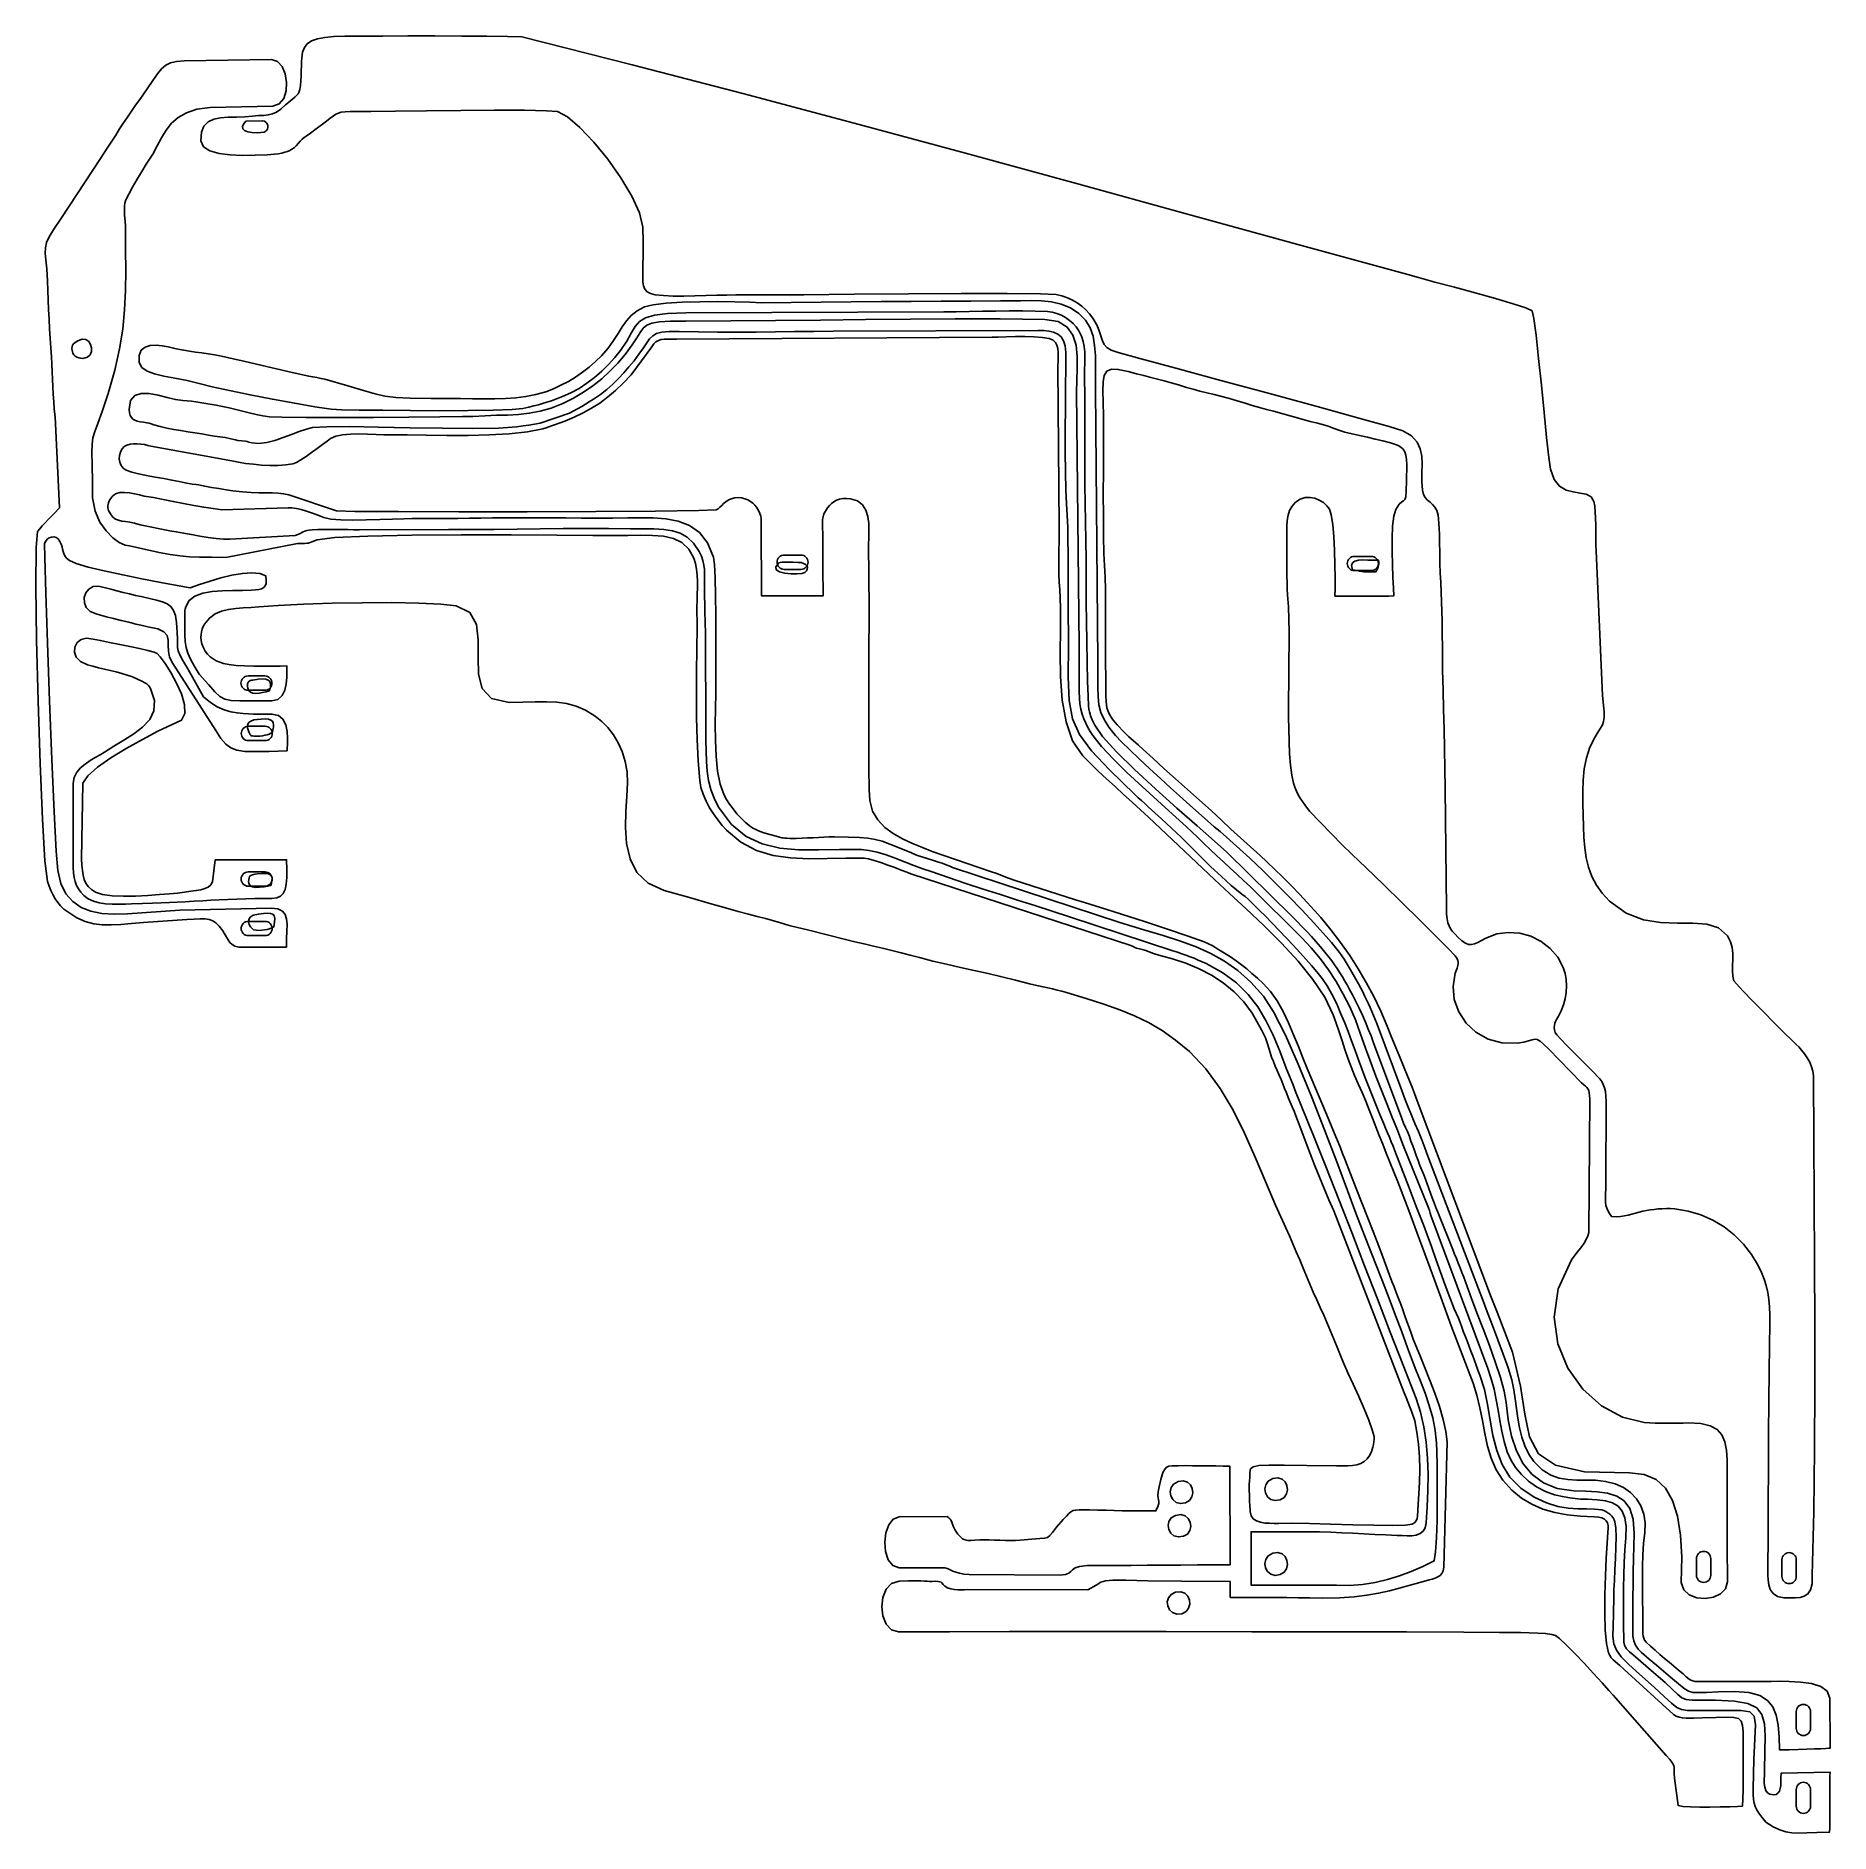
# Model space of a CAD drawing. Extents: x -90 to 83, y -127 to 46.
import ezdxf

# ---------------------------------------------------------------- set-up
doc = ezdxf.new("R2010")
doc.units = 0
doc.layers.add('CAPA_1', color=7, linetype='CONTINUOUS')

msp = doc.modelspace()

# ---------------------------------------------------------------- linework, layer by layer
at = {"layer": 'CAPA_1', "color": 3}
for points in [[(60.5328, -3.5079), (60.5092, -2.9915), (60.5001, -2.386), (60.498, -1.7249), (60.4952, -1.0414), (60.484, -0.369), (60.4569, 0.2591), (60.4062, 0.8094), (60.3243, 1.2487), (60.0489, 1.7017), (59.5817, 1.9392), (58.9831, 2.06), (58.3132, 2.1631), (57.6324, 2.3473), (57.001, 2.7113), (56.4792, 3.354), (56.1274, 4.3743), (55.9697, 5.4973), (55.7607, 7.4048), (55.5169, 9.8166), (55.2548, 12.4528), (54.9908, 15.0331), (54.7413, 17.2775), (54.5228, 18.9058), (54.3517, 19.6381), (53.7569, 19.9175), (52.5175, 20.3271), (50.8264, 20.8242), (48.8769, 21.3665), (46.8619, 21.9114), (44.9745, 22.4165), (43.4077, 22.8393), (42.3547, 23.1373), (31.7696, 26.0401), (21.1136, 28.9739), (10.408, 31.9182), (-0.3254, 34.8523), (-11.0652, 37.7558), (-21.7898, 40.6082), (-32.4777, 43.3889), (-43.1073, 46.0774), (-44.5104, 46.1142), (-46.503, 46.1393), (-48.8949, 46.1542), (-51.4957, 46.1603), (-54.1151, 46.159), (-56.5627, 46.1519), (-58.6482, 46.1404), (-60.1813, 46.1259), (-61.2469, 46.0944), (-62.1299, 46.0175), (-62.8435, 45.8849), (-63.4012, 45.6862), (-63.8162, 45.4113), (-64.1018, 45.0498), (-64.2713, 44.5914), (-64.3381, 44.0258), (-64.3674, 43.7046), (-64.383, 43.2924), (-64.3928, 42.821), (-64.4043, 42.3222), (-64.4252, 41.8278), (-64.4631, 41.3697), (-64.5258, 40.9796), (-64.6208, 40.6895), (-64.7095, 40.5593), (-64.8469, 40.4134), (-65.0191, 40.2574), (-65.2119, 40.0965), (-65.6034, 39.7826), (-65.9092, 39.5155), (-66.3653, 39.0981), (-66.7777, 38.8162), (-67.173, 38.6411), (-67.5781, 38.5441), (-68.0196, 38.4964), (-68.5243, 38.4693), (-69.1189, 38.4342), (-69.83, 38.3622), (-70.657, 38.3362), (-71.4521, 38.3136), (-72.1889, 38.255), (-72.841, 38.1208), (-73.3821, 37.8714), (-73.7857, 37.4672), (-74.0255, 36.8686), (-74.075, 36.0361), (-73.8179, 35.4708), (-73.2085, 35.0733), (-72.3266, 34.818), (-71.2523, 34.6789), (-70.0656, 34.6304), (-68.8464, 34.6467), (-67.6747, 34.702), (-66.6305, 34.7706), (-66.286, 34.8544), (-65.9908, 34.9329), (-65.7346, 35.0153), (-65.5071, 35.1112), (-65.2981, 35.2297), (-65.0972, 35.3805), (-64.8941, 35.5727), (-64.6787, 35.8159), (-64.5028, 36.0108), (-64.3175, 36.1864), (-64.1242, 36.3471), (-63.9244, 36.4976), (-63.5112, 36.7859), (-63.0898, 37.0878), (-61.9785, 37.9319), (-61.597, 38.2198), (-61.3035, 38.4421), (-61.0561, 38.6069), (-60.8129, 38.7225), (-60.5322, 38.7971), (-60.1721, 38.8389), (-59.6908, 38.8563), (-59.0463, 38.8575), (-57.6798, 38.8663), (-55.3212, 38.8942), (-52.3158, 38.9306), (-49.0091, 38.9647), (-45.7468, 38.9859), (-42.8741, 38.9835), (-40.7367, 38.9468), (-39.6799, 38.8652), (-38.7148, 38.3482), (-37.5073, 37.3227), (-36.1695, 35.9175), (-34.8137, 34.2616), (-33.552, 32.4839), (-32.4964, 30.7132), (-31.7591, 29.0785), (-31.4522, 27.7086), (-31.4346, 27.2345), (-31.4237, 26.7488), (-31.4183, 26.2554), (-31.4175, 25.7579), (-31.42, 25.2599), (-31.425, 24.7653), (-31.4312, 24.2776), (-31.4377, 23.8007), (-31.449, 23.2944), (-31.4554, 22.83), (-31.4364, 22.4121), (-31.3716, 22.0456), (-31.2405, 21.7352), (-31.0228, 21.4858), (-30.698, 21.3022), (-30.2456, 21.1892), (-29.4429, 21.1082), (-28.5132, 21.0699), (-27.4956, 21.0643), (-26.4293, 21.0812), (-25.3535, 21.1105), (-24.3074, 21.142), (-23.3303, 21.1657), (-22.4613, 21.1712), (-19.8988, 21.1722), (-15.9209, 21.1964), (-11.0493, 21.2328), (-5.806, 21.2702), (-0.7126, 21.2975), (3.7092, 21.3036), (6.9374, 21.2774), (8.4505, 21.2078), (8.999, 21.0736), (9.5209, 20.8935), (10.014, 20.6688), (10.4761, 20.401), (10.9048, 20.0915), (11.2978, 19.7417), (11.6529, 19.3532), (11.9677, 18.9273), (12.3787, 18.2164), (12.6279, 17.6251), (12.7815, 17.1361), (12.9054, 16.7323), (13.0656, 16.3963), (13.3283, 16.1108), (13.7595, 15.8587), (14.4253, 15.6226), (16.5193, 15.0388), (19.9795, 14.0967), (24.3138, 12.9239), (29.0304, 11.6481), (33.6371, 10.3967), (37.642, 9.2973), (40.5529, 8.4776), (41.8779, 8.0651), (42.7128, 7.5669), (43.2577, 6.9835), (43.5723, 6.3263), (43.7164, 5.6064), (43.7497, 4.8352), (43.7322, 4.0238), (43.7236, 3.1836), (43.7836, 2.3257), (43.8853, 1.9294), (44.0556, 1.6261), (44.2725, 1.383), (44.5139, 1.1676), (44.7577, 0.9472), (44.9818, 0.6892), (45.1641, 0.3608), (45.2825, -0.0704), (45.3281, -0.4376), (45.364, -0.8849), (45.3914, -1.3865), (45.4116, -1.9162), (45.426, -2.4482), (45.436, -2.9564), (45.4428, -3.4149), (45.4477, -3.7976), (45.4675, -4.7239), (45.4994, -5.6496), (45.5388, -6.5753), (45.5812, -7.5014), (45.6219, -8.4285), (45.6566, -9.3571), (45.6806, -10.2877), (45.6894, -11.2208), (45.7, -13.1174), (45.7295, -15.0149), (45.7719, -16.914), (45.8213, -18.8152), (45.8717, -20.7191), (45.9173, -22.6264), (45.9521, -24.5375), (45.9703, -26.4532), (46.0867, -38.0413), (46.1015, -38.5764), (46.1492, -39.0204), (46.2308, -39.3912), (46.3477, -39.7067), (46.5008, -39.9851), (46.6916, -40.2443), (46.921, -40.5022), (47.1903, -40.7769), (47.5845, -41.1351), (47.9228, -41.3643), (48.2252, -41.4798), (48.5115, -41.4968), (48.8015, -41.4304), (49.1151, -41.296), (49.4721, -41.1087), (49.8924, -40.8836), (50.9576, -40.478), (52.0624, -40.3248), (53.1683, -40.4065), (54.237, -40.7056), (55.23, -41.2046), (56.1087, -41.8859), (56.8347, -42.7321), (57.3696, -43.7255), (57.5496, -44.2897), (57.6542, -44.8847), (57.6869, -45.4982), (57.6512, -46.118), (57.5505, -46.7317), (57.3883, -47.327), (57.1682, -47.8915), (56.8935, -48.4131), (56.7998, -48.5695), (56.7072, -48.736), (56.623, -48.9129), (56.5544, -49.1008), (56.5086, -49.3001), (56.4927, -49.5114), (56.5141, -49.7351), (56.5798, -49.9717), (56.7527, -50.205), (57.1435, -50.6378), (57.6861, -51.2072), (58.3145, -51.8505), (58.9625, -52.5048), (59.5641, -53.1073), (60.0532, -53.5952), (60.3636, -53.9057), (60.6441, -54.1946), (60.8797, -54.4611), (61.0731, -54.7241), (61.2269, -55.0027), (61.3437, -55.316), (61.4261, -55.6829), (61.4769, -56.1225), (61.4986, -56.6539), (61.4618, -64.4691), (61.4608, -65.052), (61.4457, -65.5433), (61.4337, -65.9637), (61.442, -66.334), (61.4878, -66.675), (61.5882, -67.0077), (61.7604, -67.3527), (62.0216, -67.731), (62.4694, -67.7621), (62.8806, -67.7443), (63.2636, -67.6886), (63.6267, -67.6058), (63.9785, -67.507), (64.3271, -67.4029), (64.6812, -67.3044), (65.049, -67.2226), (65.4043, -67.1594), (65.7699, -67.101), (66.1449, -67.0503), (66.5288, -67.0098), (66.9208, -66.9822), (67.3204, -66.9702), (67.7268, -66.9764), (68.1394, -67.0035), (69.4206, -67.2091), (70.6442, -67.576), (71.7993, -68.092), (72.8748, -68.7448), (73.8595, -69.5219), (74.7425, -70.4112), (75.5126, -71.4003), (76.1587, -72.4769), (76.4797, -73.1384), (76.7397, -73.7764), (76.9434, -74.4092), (77.0958, -75.0552), (77.2017, -75.7328), (77.2659, -76.4605), (77.2934, -77.2565), (77.289, -78.1392), (77.2557, -80.1769), (77.2264, -82.6883), (77.2006, -85.5661), (77.1777, -88.7028), (77.1573, -91.9913), (77.1388, -95.324), (77.1218, -98.5938), (77.1057, -101.6933), (77.1176, -101.9645), (77.112, -102.3447), (77.1239, -102.7916), (77.1884, -103.2625), (77.3407, -103.7148), (77.6157, -104.106), (78.0485, -104.3935), (78.6742, -104.5347), (79.2195, -104.5383), (79.7365, -104.54), (80.2101, -104.501), (80.6251, -104.3826), (80.9662, -104.1457), (81.2183, -103.7516), (81.3663, -103.1615), (81.3948, -102.3365), (81.5327, -96.2453), (81.613, -90.1865), (81.6466, -84.1541), (81.6445, -78.1422), (81.6175, -72.1449), (81.5766, -66.1562), (81.5327, -60.1704), (81.4969, -54.1813), (81.4546, -53.7306), (81.3316, -53.2839), (81.1444, -52.8488), (80.9093, -52.4325), (80.6428, -52.0427), (80.3613, -51.6869), (80.0812, -51.3725), (79.819, -51.1069), (79.819, -51.1069), (79.4227, -50.7324), (78.6859, -50.0053), (77.7286, -49.0463), (76.6707, -47.9761), (75.6321, -46.9155), (74.7326, -45.985), (74.0923, -45.3055), (73.8309, -44.9975), (73.7188, -44.5459), (73.689, -44.0475), (73.7054, -43.5128), (73.7319, -42.9526), (73.7323, -42.3774), (73.6705, -41.798), (73.5104, -41.2249), (73.2158, -40.6689), (72.3522, -39.8922), (71.2212, -39.53), (69.8769, -39.426), (68.373, -39.4244), (66.7634, -39.369), (65.102, -39.1038), (63.4428, -38.4727), (61.8395, -37.3197), (61.1277, -36.5569), (60.5643, -35.758), (60.132, -34.9212), (59.8133, -34.0444), (59.5909, -33.1257), (59.4473, -32.1631), (59.365, -31.1547), (59.3268, -30.0985), (59.2931, -28.9749), (59.2555, -27.8524), (59.2405, -26.7367), (59.2744, -25.6336), (59.3837, -24.5487), (59.5949, -23.4879), (59.9343, -22.4567), (60.4284, -21.4609), (60.7261, -20.9837), (60.963, -20.6179), (61.1397, -20.3045), (61.2569, -19.9847), (61.3155, -19.5993), (61.316, -19.0896), (61.2592, -18.3965), (61.1458, -17.4612), (60.5328, -3.5079)], [(-75.6843, 43.752), (-76.4236, 43.6965), (-77, 43.5651), (-77.4661, 43.3375), (-77.8744, 42.9933), (-78.2773, 42.5122), (-78.7273, 41.8738), (-79.277, 41.0579), (-79.9787, 40.044), (-80.3847, 39.48), (-80.7804, 38.9113), (-81.1678, 38.3386), (-81.5488, 37.7624), (-81.9253, 37.1832), (-82.2993, 36.6017), (-82.6727, 36.0184), (-83.0474, 35.4338), (-83.7751, 34.3333), (-87.5962, 28.5289), (-88.269, 27.5235), (-88.7152, 26.7885), (-88.9748, 26.2249), (-89.088, 25.7333), (-89.095, 25.2145), (-89.036, 24.5693), (-88.951, 23.6984), (-88.8802, 22.5026), (-88.8469, 21.6071), (-88.8105, 20.6919), (-88.7706, 19.7641), (-88.7271, 18.8308), (-88.6797, 17.8993), (-88.6279, 16.9766), (-88.5716, 16.07), (-88.5104, 15.1865), (-88.4644, 14.4806), (-88.4265, 13.7659), (-88.3929, 13.0445), (-88.3597, 12.3187), (-88.3232, 11.5906), (-88.2794, 10.8625), (-88.2247, 10.1366), (-88.155, 9.4151), (-87.7183, 0.6267), (-88.2292, 0.0892), (-88.8151, -0.5013), (-89.108, -0.801), (-89.3858, -1.0956), (-89.6371, -1.3788), (-89.8507, -1.6445), (-89.9768, -3.2024), (-89.9979, -6.9185), (-89.9312, -12.0941), (-89.7939, -18.0307), (-89.6032, -24.0294), (-89.3763, -29.3918), (-89.1304, -33.4193), (-88.8828, -35.4131), (-88.7301, -35.852), (-88.5593, -36.278), (-88.3664, -36.6873), (-88.1473, -37.076), (-87.8983, -37.4402), (-87.6151, -37.7761), (-87.294, -38.0798), (-86.9309, -38.3475), (-86.0614, -38.9066), (-85.2343, -39.2829), (-84.4219, -39.5061), (-83.5967, -39.6061), (-82.7311, -39.6126), (-81.7976, -39.5556), (-80.7686, -39.4647), (-79.6164, -39.3697), (-75.4497, -39.0786), (-74.7321, -39.051), (-74.1492, -39.0282), (-73.6741, -39.0313), (-73.2801, -39.0812), (-72.9403, -39.1987), (-72.6279, -39.405), (-72.3163, -39.7208), (-71.9785, -40.1673), (-71.6145, -40.7801), (-71.2798, -41.3019), (-71.0671, -41.5047), (-70.7939, -41.6563), (-70.4377, -41.7469), (-69.9759, -41.7671), (-65.8332, -41.761), (-65.8116, -40.9364), (-65.7788, -40.2011), (-65.769, -39.5606), (-65.8167, -39.0205), (-65.9561, -38.5862), (-66.2214, -38.2634), (-66.6469, -38.0574), (-67.267, -37.9739), (-76.1044, -38.1832), (-81.1785, -38.5398), (-82.4515, -38.5789), (-83.6296, -38.5038), (-84.6983, -38.2911), (-85.6428, -37.9175), (-86.4485, -37.3598), (-87.1008, -36.5947), (-87.585, -35.599), (-87.8864, -34.3493), (-88.045, -32.4901), (-88.2418, -28.6956), (-88.4578, -23.6361), (-88.6739, -17.9817), (-88.8708, -12.4024), (-89.0296, -7.5685), (-89.131, -4.1501), (-89.1559, -2.8173), (-89.0544, -2.591), (-88.9026, -2.4044), (-88.7138, -2.2661), (-88.5013, -2.1846), (-88.2783, -2.1687), (-88.0582, -2.2268), (-87.8543, -2.3677), (-87.6799, -2.6), (-87.5545, -2.8719), (-87.4792, -3.119), (-87.4307, -3.3478), (-87.3854, -3.5648), (-87.3197, -3.7766), (-87.2102, -3.9897), (-87.0334, -4.2106), (-86.7657, -4.446), (-86.1232, -4.7402), (-84.9551, -5.0832), (-83.4082, -5.4557), (-81.6294, -5.8381), (-79.7653, -6.2111), (-77.9627, -6.5551), (-76.3684, -6.8508), (-75.1292, -7.0786), (-74.2142, -6.7645), (-73.2032, -6.4398), (-72.1444, -6.1342), (-71.0861, -5.8774), (-70.0764, -5.6988), (-69.1635, -5.6282), (-68.3958, -5.6952), (-67.8215, -5.9293), (-67.7797, -6.3432), (-67.7994, -6.6604), (-67.8802, -6.8947), (-68.022, -7.0598), (-68.2243, -7.1697), (-68.4871, -7.2381), (-68.8101, -7.279), (-69.1929, -7.306), (-70.0677, -7.335), (-71.031, -7.3466), (-72.0271, -7.374), (-73.0004, -7.4507), (-73.8952, -7.6096), (-74.6557, -7.8842), (-75.2264, -8.3077), (-75.5515, -8.9132), (-75.6013, -9.1293), (-75.6199, -9.2817), (-75.6214, -9.4347), (-75.6196, -9.6524), (-75.6308, -10.7232), (-75.6269, -11.5732), (-75.5897, -12.2626), (-75.5009, -12.8514), (-75.3421, -13.3998), (-75.0953, -13.9679), (-74.742, -14.616), (-74.264, -15.404), (-73.3536, -16.405), (-72.7257, -17.1107), (-72.2439, -17.5719), (-71.7716, -17.8391), (-71.1724, -17.9631), (-70.3097, -17.9945), (-69.0471, -17.984), (-67.2481, -17.9821), (-66.6586, -17.8431), (-66.2523, -17.4718), (-65.9958, -16.9442), (-65.8554, -16.3363), (-65.7975, -15.724), (-65.7885, -15.1833), (-65.7949, -14.7902), (-65.7831, -14.6207), (-66.4231, -14.6283), (-67.2028, -14.6372), (-68.0705, -14.6414), (-68.9742, -14.6348), (-69.8619, -14.6114), (-70.682, -14.5652), (-71.3823, -14.4902), (-71.9111, -14.3803), (-72.2684, -14.2585), (-72.6019, -14.1137), (-72.9096, -13.9408), (-73.1897, -13.7347), (-73.4401, -13.4904), (-73.6591, -13.2028), (-73.8445, -12.8668), (-73.9946, -12.4773), (-74.0609, -12.1701), (-74.0808, -11.87), (-74.0633, -11.5837), (-74.0179, -11.3174), (-73.9536, -11.0776), (-73.8798, -10.8707), (-73.8056, -10.7031), (-73.7404, -10.5814), (-73.2526, -10.0047), (-72.6971, -9.5979), (-72.0833, -9.3291), (-71.4212, -9.1662), (-70.7202, -9.0772), (-69.9903, -9.0301), (-69.241, -8.993), (-68.4821, -8.9339), (-66.6171, -8.7839), (-64.1982, -8.661), (-61.4288, -8.5709), (-58.5126, -8.5196), (-55.6531, -8.5127), (-53.0538, -8.5561), (-50.9184, -8.6557), (-49.4503, -8.8171), (-48.1303, -9.4613), (-47.5021, -10.6311), (-47.3172, -12.1382), (-47.3268, -13.7943), (-47.2823, -15.4109), (-46.9352, -16.7999), (-46.0366, -17.7728), (-44.3381, -18.1414), (-43.0169, -18.1254), (-41.8278, -18.0947), (-40.7452, -18.0826), (-39.7434, -18.1221), (-38.7969, -18.2462), (-37.8801, -18.4879), (-36.9671, -18.8803), (-36.0325, -19.4566), (-35.3943, -19.9698), (-34.8028, -20.5716), (-34.2702, -21.26), (-33.8083, -22.0331), (-33.4293, -22.8888), (-33.1451, -23.825), (-32.9678, -24.8399), (-32.9093, -25.9312), (-32.9908, -27.1906), (-33.0926, -28.641), (-33.1299, -30.1915), (-33.0181, -31.7515), (-32.6727, -33.23), (-32.009, -34.5365), (-30.9424, -35.5801), (-29.3883, -36.27), (-26.9372, -36.9751), (-24.9878, -37.5303), (-23.45, -37.9623), (-22.2341, -38.2981), (-21.2502, -38.5645), (-20.4084, -38.7883), (-19.6189, -38.9965), (-18.7919, -39.2158), (-18.3918, -39.3337), (-18.0336, -39.4515), (-17.6567, -39.5689), (-17.2004, -39.6859), (-15.4137, -40.1206), (-11.8749, -41.002), (-10.9865, -41.2271), (-10.0946, -41.4432), (-9.2008, -41.6538), (-8.307, -41.8623), (-7.4146, -42.0721), (-6.5254, -42.2866), (-5.6411, -42.5092), (-4.7633, -42.7434), (-3.4516, -43.0883), (-2.1308, -43.4082), (-0.8032, -43.7116), (0.5286, -44.0072), (1.8624, -44.3033), (3.1955, -44.6088), (4.5257, -44.9321), (5.8505, -45.2817), (6.2863, -45.3946), (6.7297, -45.4972), (7.1785, -45.5938), (7.6304, -45.6883), (8.0833, -45.785), (8.535, -45.8879), (8.9833, -46.0011), (9.4259, -46.1288), (11.3283, -46.7193), (13.0324, -47.2658), (14.5777, -47.8077), (16.0033, -48.3844), (17.3485, -49.0354), (18.6528, -49.7999), (19.9553, -50.7174), (21.2954, -51.8274), (22.8764, -53.4749), (24.2668, -55.3776), (25.5021, -57.4762), (26.6177, -59.7116), (27.6488, -62.0245), (28.6309, -64.3557), (29.5993, -66.646), (30.5895, -68.8361), (30.9419, -69.5971), (31.281, -70.3695), (31.6107, -71.1493), (31.9348, -71.9326), (32.2571, -72.7155), (32.5814, -73.494), (32.9114, -74.2643), (33.251, -75.0223), (33.5879, -75.7621), (33.9207, -76.5094), (34.25, -77.264), (34.5762, -78.0262), (34.8997, -78.7958), (35.2211, -79.5731), (35.5406, -80.358), (35.8589, -81.1506), (36.1624, -81.8609), (36.5928, -82.8144), (37.1013, -83.9276), (37.639, -85.1168), (38.1571, -86.2986), (38.6067, -87.3893), (38.939, -88.3055), (39.1051, -88.9636), (39.1199, -89.2135), (39.1039, -89.4728), (39.0631, -89.733), (39.0037, -89.9857), (38.9317, -90.2226), (38.8532, -90.4351), (38.7742, -90.615), (38.7009, -90.7537), (38.4462, -91.1052), (38.1547, -91.3692), (37.8239, -91.5577), (37.4515, -91.6822), (37.0349, -91.7546), (36.5718, -91.7866), (36.0597, -91.79), (35.4962, -91.7764), (32.5932, -91.7623), (30.4516, -91.7367), (28.9559, -91.7281), (27.9908, -91.765), (27.4407, -91.8759), (27.1902, -92.0892), (27.1239, -92.4336), (27.1263, -92.9374), (27.0853, -93.201), (27.0666, -93.6097), (27.0655, -94.1118), (27.0773, -94.6554), (27.0971, -95.1887), (27.1203, -95.6601), (27.142, -96.0176), (27.1575, -96.2096), (27.2434, -96.614), (27.4542, -96.9089), (27.7637, -97.1115), (28.1457, -97.239), (28.5741, -97.3085), (29.0226, -97.3371), (29.4652, -97.3419), (29.8757, -97.3401), (31.1392, -97.3327), (32.8823, -97.3634), (34.9151, -97.4158), (37.0479, -97.4736), (39.0909, -97.5203), (40.8542, -97.5395), (42.1481, -97.5149), (42.7827, -97.4299), (43.0149, -97.2765), (43.1699, -97.0931), (43.2634, -96.8822), (43.3109, -96.646), (43.3303, -96.1071), (43.3527, -95.4948), (43.4361, -94.4963), (43.4924, -93.3727), (43.5119, -92.1692), (43.485, -90.9306), (43.4019, -89.7022), (43.2531, -88.5289), (43.0287, -87.4557), (42.7192, -86.5278), (42.529, -86.0473), (42.372, -85.6169), (42.2125, -85.2005), (42.0149, -84.7619), (35.2277, -67.1945), (34.7473, -66.1262), (34.2863, -65.0458), (33.8412, -63.9557), (33.4088, -62.8584), (32.9857, -61.7562), (32.5686, -60.6516), (32.1541, -59.5469), (31.739, -58.4447), (31.572, -58.0169), (31.3944, -57.5821), (31.2095, -57.1425), (31.0211, -56.7002), (30.8326, -56.2573), (30.6477, -55.8159), (30.4697, -55.3782), (30.3024, -54.9463), (30.1336, -54.5178), (29.9519, -54.0869), (29.7639, -53.6544), (29.5759, -53.2212), (29.3942, -52.788), (29.2252, -52.3559), (29.0752, -51.9256), (28.9506, -51.498), (28.8597, -51.1596), (28.7804, -50.8948), (28.7072, -50.6834), (28.6347, -50.5049), (28.4703, -50.1655), (28.2438, -49.7141), (27.3564, -48.1197), (26.5459, -47.0199), (25.6096, -46.0482), (24.5654, -45.1975), (23.4312, -44.4611), (22.2247, -43.8318), (20.964, -43.3029), (19.6667, -42.8673), (18.3508, -42.5181), (17.8218, -42.3679), (17.3962, -42.2099), (16.9793, -42.0535), (16.4766, -41.908), (16.1975, -41.8366), (16.0235, -41.777), (15.8665, -41.7039), (15.6382, -41.5923), (-5.5726, -34.6624), (-5.9666, -34.5199), (-6.5014, -34.3174), (-7.1309, -34.0788), (-7.8089, -33.8281), (-8.4893, -33.589), (-9.1261, -33.3855), (-9.673, -33.2415), (-10.0839, -33.181), (-11.8635, -33.1703), (-13.6544, -33.2081), (-15.4337, -33.2234), (-17.1786, -33.1451), (-18.8663, -32.9021), (-20.4739, -32.4233), (-21.9787, -31.6375), (-23.3578, -30.4738), (-23.7845, -30.0008), (-24.2108, -29.4749), (-24.6221, -28.9043), (-25.0043, -28.2972), (-25.3426, -27.6616), (-25.6228, -27.0057), (-25.8305, -26.3377), (-25.9511, -25.6656), (-26.1102, -23.7676), (-26.2059, -21.7302), (-26.252, -19.5943), (-26.262, -17.4012), (-26.2499, -15.1918), (-26.2292, -13.0074), (-26.2138, -10.8888), (-26.2174, -8.8774), (-26.2129, -8.2929), (-26.1969, -7.6894), (-26.1809, -7.0768), (-26.1766, -6.4653), (-26.1957, -5.8646), (-26.2499, -5.2849), (-26.3507, -4.7361), (-26.5099, -4.2281), (-27.0107, -3.3417), (-27.6775, -2.7251), (-28.4927, -2.3312), (-29.4387, -2.1127), (-30.4979, -2.0223), (-31.6527, -2.0128), (-32.8854, -2.0371), (-34.1785, -2.0477), (-36.2644, -2.0279), (-39.7469, -2.0001), (-44.142, -1.9781), (-48.9656, -1.9761), (-53.7337, -2.008), (-57.9624, -2.088), (-61.1676, -2.23), (-62.8652, -2.4481), (-63.3832, -2.6541), (-63.6996, -2.7599), (-63.8637, -2.787), (-64.0751, -2.8032), (-64.3665, -2.8134), (-64.7705, -2.8221), (-71.6885, -4.1433), (-73.0681, -4.1416), (-74.2036, -4.1248), (-75.1858, -4.081), (-76.106, -3.9983), (-77.055, -3.8648), (-78.1239, -3.6686), (-79.4039, -3.3977), (-80.9858, -3.0403), (-81.4013, -2.9608), (-81.9597, -2.6988), (-82.5936, -2.2472), (-83.2354, -1.5991), (-83.8177, -0.7473), (-84.2731, 0.3152), (-84.5341, 1.5954), (-84.5332, 3.1004), (-84.5738, 4.8209), (-84.5964, 5.9839), (-84.5774, 6.7752), (-84.4935, 7.3809), (-84.3212, 7.9868), (-84.0371, 8.7789), (-83.6179, 9.9432), (-83.0401, 11.6655), (-82.3856, 13.9073), (-81.9221, 15.9582), (-81.6175, 17.8815), (-81.4396, 19.7405), (-81.3562, 21.5985), (-81.3352, 23.5188), (-81.3444, 25.5646), (-81.3515, 27.7993), (-81.401, 28.2833), (-81.4444, 28.8604), (-81.4571, 29.164), (-81.4603, 29.4672), (-81.4514, 29.762), (-81.4275, 30.0405), (-81.3138, 30.3635), (-81.0485, 30.8987), (-80.6754, 31.5778), (-80.2386, 32.3325), (-79.7817, 33.0943), (-79.3488, 33.7951), (-78.9836, 34.3664), (-78.73, 34.74), (-78.2893, 35.5534), (-77.8716, 36.3366), (-77.4296, 37.069), (-76.9157, 37.7303), (-76.2824, 38.2999), (-75.4823, 38.7575), (-74.4679, 39.0825), (-73.1916, 39.2547), (-67.1561, 39.37), (-66.5183, 39.6088), (-66.0919, 40.1404), (-65.8646, 40.8651), (-65.8241, 41.6831), (-65.9581, 42.4947), (-66.2544, 43.2), (-66.7006, 43.6994), (-67.2844, 43.8931), (-75.6843, 43.752)], [(-69.7491, 37.9244), (-68.1613, 37.9782), (-67.9568, 37.9224), (-67.7948, 37.8194), (-67.6796, 37.6813), (-67.6157, 37.5202), (-67.6077, 37.3482), (-67.6601, 37.1776), (-67.7773, 37.0203), (-67.9639, 36.8885), (-68.6156, 36.8227), (-69.1519, 36.8293), (-69.5693, 36.9001), (-69.8644, 37.0268), (-70.0334, 37.2008), (-70.0729, 37.414), (-69.9793, 37.658), (-69.7491, 37.9244)], [(-85.9571, 16.7519), (-85.5378, 16.9001), (-85.1851, 16.8592), (-84.9091, 16.6745), (-84.72, 16.3914), (-84.6276, 16.0553), (-84.6421, 15.7116), (-84.7736, 15.4056), (-85.032, 15.1828), (-85.2493, 15.0967), (-85.4659, 15.0561), (-85.6761, 15.0574), (-85.8739, 15.0967), (-86.0535, 15.1704), (-86.209, 15.2748), (-86.3344, 15.4061), (-86.4239, 15.5606), (-86.5064, 15.8056), (-86.5345, 16.0127), (-86.5152, 16.1871), (-86.4557, 16.3341), (-86.3631, 16.4588), (-86.2444, 16.5665), (-86.1067, 16.6625), (-85.9571, 16.7519)], [(68.7442, -103.0425), (68.9911, -103.7533), (69.5239, -104.2414), (70.2443, -104.5156), (71.0536, -104.5843), (71.8533, -104.4562), (72.5447, -104.1399), (73.0295, -103.644), (73.2089, -102.977), (73.2004, -101.8965), (73.1912, -100.62), (73.1825, -99.2087), (73.1755, -97.7242), (73.1712, -96.2278), (73.1708, -94.7811), (73.1756, -93.4454), (73.1866, -92.2823), (73.1848, -91.2103), (73.1235, -90.2725), (72.9662, -89.4724), (72.676, -88.8133), (72.2164, -88.2985), (71.5507, -87.9316), (70.6421, -87.7157), (69.454, -87.6544), (68.9225, -87.6621), (68.3849, -87.6702), (67.8434, -87.6766), (67.3003, -87.6791), (66.758, -87.6755), (66.2185, -87.6635), (65.6844, -87.6411), (65.1577, -87.606), (63.0725, -87.1079), (61.064, -86.0101), (59.267, -84.4036), (57.8159, -82.3796), (56.8456, -80.0291), (56.4907, -77.4433), (56.8859, -74.713), (58.1658, -71.9295), (58.6264, -71.297), (59.1424, -70.6346), (59.3807, -70.2965), (59.5841, -69.9563), (59.7365, -69.6155), (59.8217, -69.2759), (59.9278, -56.3905), (59.9131, -56.0522), (59.8789, -55.7909), (59.823, -55.5892), (59.7432, -55.4294), (59.6373, -55.2939), (59.5028, -55.1651), (59.3378, -55.0255), (59.1398, -54.8574), (55.9268, -51.5667), (55.4637, -51.0959), (55.1234, -50.8055), (54.8568, -50.6627), (54.6153, -50.6346), (54.3499, -50.6882), (54.0118, -50.7907), (53.5522, -50.9091), (52.9222, -51.0105), (51.4419, -50.9903), (50.1044, -50.6223), (48.9433, -49.963), (47.9919, -49.0689), (47.2836, -47.9965), (46.8517, -46.8023), (46.7297, -45.5428), (46.9508, -44.2747), (47.1216, -43.7933), (47.2276, -43.4001), (47.2313, -43.2151), (47.1889, -43.0264), (47.0905, -42.8253), (46.9259, -42.6032), (46.2588, -41.8924), (45.0735, -40.6936), (43.5301, -39.1607), (41.7884, -37.4477), (40.0085, -35.7086), (38.3503, -34.0972), (36.9739, -32.7674), (36.039, -31.8733), (32.8958, -28.6454), (32.4312, -28.0168), (31.996, -27.3794), (31.7986, -27.0464), (31.6195, -26.698), (31.4624, -26.3298), (31.331, -25.9375), (31.1655, -25.1635), (31.0447, -24.1952), (30.9616, -23.0914), (30.9093, -21.9109), (30.8808, -20.7127), (30.8692, -19.5556), (30.8675, -18.4984), (30.8689, -17.6001), (30.8749, -16.4102), (30.8874, -15.1753), (30.9007, -13.9121), (30.9088, -12.6375), (30.906, -11.3682), (30.8863, -10.1208), (30.8439, -8.9123), (30.773, -7.7593), (30.7373, -7.1837), (30.7153, -6.5836), (30.7043, -5.9666), (30.7013, -5.3401), (30.7032, -4.7116), (30.7072, -4.0885), (30.7103, -3.4783), (30.7096, -2.8885), (30.6996, -2.2885), (30.6882, -1.7008), (30.6925, -1.1325), (30.7292, -0.5903), (30.8153, -0.0812), (30.9677, 0.3879), (31.2033, 0.8101), (31.5389, 1.1784), (31.9826, 1.4707), (32.4502, 1.6206), (32.9248, 1.6453), (33.3896, 1.5623), (33.8276, 1.3887), (34.222, 1.1419), (34.5557, 0.8393), (34.812, 0.498), (34.987, -0.0565), (35.1224, -0.9853), (35.2226, -2.1716), (35.2916, -3.4989), (35.3337, -4.8502), (35.3531, -6.1089), (35.3539, -7.1582), (35.3405, -7.8814), (36.3218, -7.885), (37.2142, -7.8898), (38.0233, -7.8945), (38.7548, -7.8979), (39.4144, -7.8987), (40.0076, -7.8956), (40.5401, -7.8873), (41.0177, -7.8726), (40.9858, -7.1022), (40.9348, -6.0678), (40.8826, -4.8622), (40.8468, -3.5784), (40.8453, -2.309), (40.8959, -1.147), (41.0162, -0.1853), (41.2241, 0.4835), (41.5381, 0.9797), (41.7794, 1.2114), (41.9583, 1.317), (42.0848, 1.435), (42.1689, 1.7035), (42.2208, 2.2611), (42.2505, 3.2461), (42.2682, 4.7969), (42.251, 5.3097), (42.1883, 5.7208), (42.0773, 6.0455), (41.9148, 6.2992), (41.698, 6.4973), (41.4238, 6.6549), (41.0892, 6.7874), (40.6913, 6.9102), (39.9707, 7.1003), (39.2264, 7.2732), (38.4717, 7.4366), (37.72, 7.5981), (36.9846, 7.7655), (36.2788, 7.9464), (35.6159, 8.1485), (35.0093, 8.3793), (34.6928, 8.5024), (34.3593, 8.6097), (34.0135, 8.7052), (33.6597, 8.793), (32.9466, 8.961), (32.2558, 9.1457), (29.423, 9.958), (28.7476, 10.1341), (28.0423, 10.3189), (27.3416, 10.5147), (26.6798, 10.724), (25.9145, 10.9707), (25.1579, 11.1875), (24.4142, 11.3814), (23.6873, 11.5595), (22.9813, 11.7287), (22.3003, 11.8962), (21.6483, 12.0689), (21.0295, 12.2538), (20.2435, 12.499), (19.5282, 12.7077), (18.8598, 12.8905), (18.2145, 13.058), (17.5682, 13.2205), (16.8971, 13.3887), (16.1772, 13.573), (15.3848, 13.7841), (14.4322, 13.9919), (13.7615, 14.0048), (13.3251, 13.8136), (13.0759, 13.4094), (12.9664, 12.783), (12.9492, 11.9253), (12.9769, 10.8272), (13.0023, 9.4797), (13.004, 8.0631), (12.9991, 6.2482), (12.9922, 4.1791), (12.9881, 1.9998), (12.9916, -0.1458), (13.0074, -2.1134), (13.0404, -3.7593), (13.0952, -4.9392), (13.1534, -6.0108), (13.1877, -7.2632), (13.2037, -8.6442), (13.2075, -10.1014), (13.2047, -11.5826), (13.2012, -13.0355), (13.2029, -14.4078), (13.2156, -15.6472), (13.2211, -16.6381), (13.2214, -17.4381), (13.2503, -18.0971), (13.3414, -18.6648), (13.5281, -19.191), (13.8442, -19.7256), (14.3232, -20.3184), (14.9988, -21.0193), (15.4316, -21.4292), (15.8947, -21.8481), (16.3693, -22.2721), (16.8365, -22.6976), (17.7849, -23.5663), (18.841, -24.515), (19.9665, -25.5166), (21.1236, -26.544), (22.2741, -27.5701), (23.38, -28.5679), (24.4031, -29.5102), (25.3055, -30.37), (28.1124, -32.9066), (28.7792, -33.5185), (29.5192, -34.2243), (30.3051, -34.9966), (31.1097, -35.8081), (31.9055, -36.6311), (32.6653, -37.4383), (33.3617, -38.2022), (33.9675, -38.8953), (34.9504, -40.0917), (35.8803, -41.3093), (36.7577, -42.554), (37.5833, -43.8317), (38.3574, -45.1482), (39.0807, -46.5093), (39.7536, -47.9208), (40.3767, -49.3887), (40.7302, -50.2614), (41.1213, -51.21), (41.5358, -52.2097), (41.9598, -53.2355), (42.3793, -54.2625), (42.7801, -55.2657), (43.1484, -56.2201), (43.47, -57.1009), (50.3546, -75.3538), (50.9798, -76.9662), (52.4624, -80.8235), (53.2316, -84.1036), (53.6604, -86.8211), (54.1216, -88.9905), (54.988, -90.6263), (56.6326, -91.743), (59.4283, -92.3552), (63.7479, -92.4773), (65.1599, -92.6216), (66.3152, -93.1188), (67.2298, -93.9606), (67.9194, -95.1386), (68.3998, -96.6442), (68.6869, -98.469), (68.7964, -100.6046), (68.7442, -103.0425)], [(36.5288, -4.7336), (36.5428, -4.5954), (36.5831, -4.4666), (36.6466, -4.3498), (36.7308, -4.2479), (36.8327, -4.1637), (36.9495, -4.1002), (37.0783, -4.0599), (37.2165, -4.0459), (38.8376, -4.0459), (38.9758, -4.0599), (39.1046, -4.1002), (39.2214, -4.1637), (39.3233, -4.2479), (39.4075, -4.3498), (39.471, -4.4666), (39.5113, -4.5954), (39.5253, -4.7336), (39.5253, -4.7336), (39.5113, -4.8718), (39.471, -5.0006), (39.4075, -5.1174), (39.3233, -5.2193), (39.2214, -5.3035), (39.1046, -5.367), (38.9758, -5.4073), (38.8376, -5.4213), (37.2165, -5.4213), (37.0783, -5.4073), (36.9495, -5.367), (36.8327, -5.3035), (36.7308, -5.2193), (36.6466, -5.1174), (36.5831, -5.0006), (36.5428, -4.8718), (36.5288, -4.7336)], [(36.5288, -4.7336), (36.5288, -4.7336)], [(39.8794, -4.5787), (39.8794, -4.5787), (39.8794, -4.5787)], [(-70.2212, -16.2786), (-70.2212, -16.2786), (-70.2072, -16.1404), (-70.1669, -16.0116), (-70.1034, -15.8948), (-70.0192, -15.7929), (-69.9173, -15.7087), (-69.8005, -15.6452), (-69.6717, -15.6049), (-69.5335, -15.5909), (-67.9124, -15.5909), (-67.7742, -15.6049), (-67.6454, -15.6452), (-67.5286, -15.7087), (-67.4267, -15.7929), (-67.3425, -15.8948), (-67.279, -16.0116), (-67.2387, -16.1404), (-67.2247, -16.2786), (-67.2247, -16.2786), (-67.2387, -16.4168), (-67.279, -16.5456), (-67.3425, -16.6624), (-67.4267, -16.7643), (-67.5286, -16.8485), (-67.6454, -16.912), (-67.7742, -16.9523), (-67.9124, -16.9663), (-69.5335, -16.9663), (-69.6717, -16.9523), (-69.8005, -16.912), (-69.9173, -16.8485), (-70.0192, -16.7643), (-70.1034, -16.6624), (-70.1669, -16.5456), (-70.2072, -16.4168), (-70.2212, -16.2786)], [(-2.3122, -101.6206), (-2.1606, -101.6611), (-1.9892, -101.7375), (-1.7874, -101.838), (-1.5446, -101.9504), (-1.2501, -102.0628), (-0.8934, -102.1631), (-0.4636, -102.2394), (0.0497, -102.2795), (8.7708, -102.3499), (9.3434, -102.2807), (9.6721, -102.1537), (9.8645, -101.9908), (10.0281, -101.8139), (10.2703, -101.6449), (10.6987, -101.5057), (11.4206, -101.4181), (12.5437, -101.4042), (14.0846, -101.4053), (15.6597, -101.3995), (17.2581, -101.389), (18.8688, -101.376), (20.481, -101.3627), (22.0839, -101.3512), (23.6665, -101.3437), (25.2179, -101.3424), (25.1827, -91.8151), (24.545, -91.812), (23.8451, -91.8043), (23.1059, -91.7944), (22.3505, -91.7848), (21.6017, -91.7779), (20.8826, -91.7759), (20.2161, -91.7814), (19.6253, -91.7968), (19.3088, -91.8327), (19.0644, -91.9649), (18.8789, -92.1765), (18.7391, -92.4506), (18.5439, -93.1188), (18.3731, -93.8344), (18.2664, -94.3118), (18.2407, -94.6455), (18.2651, -94.8801), (18.3087, -95.0604), (18.3409, -95.2312), (18.3308, -95.4372), (18.2475, -95.7233), (18.0604, -96.1341), (17.219, -96.146), (16.4018, -96.1465), (15.6024, -96.1378), (14.8144, -96.1224), (14.0315, -96.1026), (13.2472, -96.0809), (12.4551, -96.0597), (11.6488, -96.0413), (11.0791, -96.0302), (10.6492, -96.0307), (10.3255, -96.0553), (10.0745, -96.1163), (9.8624, -96.2258), (9.6559, -96.3963), (9.4213, -96.64), (9.125, -96.9693), (8.4849, -97.7169), (8.0898, -98.2198), (7.8343, -98.5293), (7.6129, -98.6967), (7.3199, -98.7734), (6.8498, -98.8107), (6.097, -98.86), (4.9561, -98.9725), (4.5295, -99.0038), (4.0505, -99.0102), (3.5365, -98.999), (3.0052, -98.9779), (2.4741, -98.9543), (1.9609, -98.9357), (1.4832, -98.9297), (1.0585, -98.9437), (0.5919, -98.9769), (0.2134, -98.9963), (-0.0965, -98.9873), (-0.357, -98.9349), (-0.5873, -98.8243), (-0.8069, -98.6407), (-1.035, -98.3692), (-1.2909, -97.995), (-1.4049, -97.793), (-1.4906, -97.5993), (-1.5598, -97.4153), (-1.6242, -97.2421), (-1.6953, -97.0812), (-1.785, -96.9339), (-1.9048, -96.8015), (-2.0665, -96.6853), (-6.6978, -96.7178), (-7.281, -96.9288), (-7.7135, -97.4849), (-7.9872, -98.2708), (-8.0943, -99.1716), (-8.0266, -100.0718), (-7.7761, -100.8565), (-7.335, -101.4103), (-6.6951, -101.6181), (-2.3122, -101.6206)], [(20.2062, -93.3009), (20.7035, -93.2316), (21.103, -93.3554), (21.3953, -93.6224), (21.5712, -93.9828), (21.6211, -94.3865), (21.5358, -94.7837), (21.3058, -95.1244), (20.9219, -95.3588), (20.4298, -95.4329), (20.0178, -95.3145), (19.7033, -95.0526), (19.5039, -94.6959), (19.4369, -94.2935), (19.52, -93.8943), (19.7706, -93.5471), (20.2062, -93.3009)], [(19.9613, -96.5695), (20.4625, -96.4872), (20.8696, -96.6064), (21.1719, -96.874), (21.3588, -97.2371), (21.4196, -97.6429), (21.3435, -98.0385), (21.1199, -98.3709), (20.7381, -98.5873), (20.2266, -98.6491), (19.8066, -98.5299), (19.4916, -98.2752), (19.295, -97.9308), (19.2303, -97.5424), (19.3108, -97.1556), (19.55, -96.816), (19.9613, -96.5695)], [(70.9101, -100.046), (70.9101, -100.046), (71.0483, -100.06), (71.1771, -100.1003), (71.2939, -100.1638), (71.3958, -100.248), (71.48, -100.3499), (71.5435, -100.4667), (71.5838, -100.5955), (71.5978, -100.7337), (71.5978, -102.3548), (71.5838, -102.493), (71.5435, -102.6218), (71.48, -102.7386), (71.3958, -102.8405), (71.2939, -102.9247), (71.1771, -102.9882), (71.0483, -103.0285), (70.9101, -103.0425), (70.9101, -103.0425), (70.7719, -103.0285), (70.6431, -102.9882), (70.5263, -102.9247), (70.4244, -102.8405), (70.3402, -102.7386), (70.2767, -102.6218), (70.2364, -102.493), (70.2224, -102.3548), (70.2224, -100.7337), (70.2364, -100.5955), (70.2767, -100.4667), (70.3402, -100.3499), (70.4244, -100.248), (70.5263, -100.1638), (70.6431, -100.1003), (70.7719, -100.06), (70.9101, -100.046)]]:
    msp.add_lwpolyline(points, close=True, dxfattribs=at)
at = {"layer": 'CAPA_1'}
for points in [[(60.5328, -3.5079), (60.5092, -2.9915), (60.5001, -2.386), (60.498, -1.7249), (60.4952, -1.0414), (60.484, -0.369), (60.4569, 0.2591), (60.4062, 0.8094), (60.3243, 1.2487), (60.0489, 1.7017), (59.5817, 1.9392), (58.9831, 2.06), (58.3132, 2.1631), (57.6324, 2.3473), (57.001, 2.7113), (56.4792, 3.354), (56.1274, 4.3743), (55.9697, 5.4973), (55.7607, 7.4048), (55.5169, 9.8166), (55.2548, 12.4528), (54.9908, 15.0331), (54.7413, 17.2775), (54.5228, 18.9058), (54.3517, 19.6381), (53.7569, 19.9175), (52.5175, 20.3271), (50.8264, 20.8242), (48.8769, 21.3665), (46.8619, 21.9114), (44.9745, 22.4165), (43.4077, 22.8393), (42.3547, 23.1373), (31.7696, 26.0401), (21.1136, 28.9739), (10.408, 31.9182), (-0.3254, 34.8523), (-11.0652, 37.7558), (-21.7898, 40.6082), (-32.4777, 43.3889), (-43.1073, 46.0774), (-44.5104, 46.1142), (-46.503, 46.1393), (-48.8949, 46.1542), (-51.4957, 46.1603), (-54.1151, 46.159), (-56.5627, 46.1519), (-58.6482, 46.1404), (-60.1813, 46.1259), (-61.2469, 46.0944), (-62.1299, 46.0175), (-62.8435, 45.8849), (-63.4012, 45.6862), (-63.8162, 45.4113), (-64.1018, 45.0498), (-64.2713, 44.5914), (-64.3381, 44.0258), (-64.3674, 43.7046), (-64.383, 43.2924), (-64.3928, 42.821), (-64.4043, 42.3222), (-64.4252, 41.8278), (-64.4631, 41.3697), (-64.5258, 40.9796), (-64.6208, 40.6895), (-64.7095, 40.5593), (-64.8469, 40.4134), (-65.0191, 40.2574), (-65.2119, 40.0965), (-65.6034, 39.7826), (-65.9092, 39.5155), (-66.3653, 39.0981), (-66.7777, 38.8162), (-67.173, 38.6411), (-67.5781, 38.5441), (-68.0196, 38.4964), (-68.5243, 38.4693), (-69.1189, 38.4342), (-69.83, 38.3622), (-70.657, 38.3362), (-71.4521, 38.3136), (-72.1889, 38.255), (-72.841, 38.1208), (-73.3821, 37.8714), (-73.7857, 37.4672), (-74.0255, 36.8686), (-74.075, 36.0361), (-73.8179, 35.4708), (-73.2085, 35.0733), (-72.3266, 34.818), (-71.2523, 34.6789), (-70.0656, 34.6304), (-68.8464, 34.6467), (-67.6747, 34.702), (-66.6305, 34.7706), (-66.286, 34.8544), (-65.9908, 34.9329), (-65.7346, 35.0153), (-65.5071, 35.1112), (-65.2981, 35.2297), (-65.0972, 35.3805), (-64.8941, 35.5727), (-64.6787, 35.8159), (-64.5028, 36.0108), (-64.3175, 36.1864), (-64.1242, 36.3471), (-63.9244, 36.4976), (-63.5112, 36.7859), (-63.0898, 37.0878), (-61.9785, 37.9319), (-61.597, 38.2198), (-61.3035, 38.4421), (-61.0561, 38.6069), (-60.8129, 38.7225), (-60.5322, 38.7971), (-60.1721, 38.8389), (-59.6908, 38.8563), (-59.0463, 38.8575), (-57.6798, 38.8663), (-55.3212, 38.8942), (-52.3158, 38.9306), (-49.0091, 38.9647), (-45.7468, 38.9859), (-42.8741, 38.9835), (-40.7367, 38.9468), (-39.6799, 38.8652), (-38.7148, 38.3482), (-37.5073, 37.3227), (-36.1695, 35.9175), (-34.8137, 34.2616), (-33.552, 32.4839), (-32.4964, 30.7132), (-31.7591, 29.0785), (-31.4522, 27.7086), (-31.4346, 27.2345), (-31.4237, 26.7488), (-31.4183, 26.2554), (-31.4175, 25.7579), (-31.42, 25.2599), (-31.425, 24.7653), (-31.4312, 24.2776), (-31.4377, 23.8007), (-31.449, 23.2944), (-31.4554, 22.83), (-31.4364, 22.4121), (-31.3716, 22.0456), (-31.2405, 21.7352), (-31.0228, 21.4858), (-30.698, 21.3022), (-30.2456, 21.1892), (-29.4429, 21.1082), (-28.5132, 21.0699), (-27.4956, 21.0643), (-26.4293, 21.0812), (-25.3535, 21.1105), (-24.3074, 21.142), (-23.3303, 21.1657), (-22.4613, 21.1712), (-19.8988, 21.1722), (-15.9209, 21.1964), (-11.0493, 21.2328), (-5.806, 21.2702), (-0.7126, 21.2975), (3.7092, 21.3036), (6.9374, 21.2774), (8.4505, 21.2078), (8.999, 21.0736), (9.5209, 20.8935), (10.014, 20.6688), (10.4761, 20.401), (10.9048, 20.0915), (11.2978, 19.7417), (11.6529, 19.3532), (11.9677, 18.9273), (12.3787, 18.2164), (12.6279, 17.6251), (12.7815, 17.1361), (12.9054, 16.7323), (13.0656, 16.3963), (13.3283, 16.1108), (13.7595, 15.8587), (14.4253, 15.6226), (16.5193, 15.0388), (19.9795, 14.0967), (24.3138, 12.9239), (29.0304, 11.6481), (33.6371, 10.3967), (37.642, 9.2973), (40.5529, 8.4776), (41.8779, 8.0651), (42.7128, 7.5669), (43.2577, 6.9835), (43.5723, 6.3263), (43.7164, 5.6064), (43.7497, 4.8352), (43.7322, 4.0238), (43.7236, 3.1836), (43.7836, 2.3257), (43.8853, 1.9294), (44.0556, 1.6261), (44.2725, 1.383), (44.5139, 1.1676), (44.7577, 0.9472), (44.9818, 0.6892), (45.1641, 0.3608), (45.2825, -0.0704), (45.3281, -0.4376), (45.364, -0.8849), (45.3914, -1.3865), (45.4116, -1.9162), (45.426, -2.4482), (45.436, -2.9564), (45.4428, -3.4149), (45.4477, -3.7976), (45.4675, -4.7239), (45.4994, -5.6496), (45.5388, -6.5753), (45.5812, -7.5014), (45.6219, -8.4285), (45.6566, -9.3571), (45.6806, -10.2877), (45.6894, -11.2208), (45.7, -13.1174), (45.7295, -15.0149), (45.7719, -16.914), (45.8213, -18.8152), (45.8717, -20.7191), (45.9173, -22.6264), (45.9521, -24.5375), (45.9703, -26.4532), (46.0867, -38.0413), (46.1015, -38.5764), (46.1492, -39.0204), (46.2308, -39.3912), (46.3477, -39.7067), (46.5008, -39.9851), (46.6916, -40.2443), (46.921, -40.5022), (47.1903, -40.7769), (47.5845, -41.1351), (47.9228, -41.3643), (48.2252, -41.4798), (48.5115, -41.4968), (48.8015, -41.4304), (49.1151, -41.296), (49.4721, -41.1087), (49.8924, -40.8836), (50.9576, -40.478), (52.0624, -40.3248), (53.1683, -40.4065), (54.237, -40.7056), (55.23, -41.2046), (56.1087, -41.8859), (56.8347, -42.7321), (57.3696, -43.7255), (57.5496, -44.2897), (57.6542, -44.8847), (57.6869, -45.4982), (57.6512, -46.118), (57.5505, -46.7317), (57.3883, -47.327), (57.1682, -47.8915), (56.8935, -48.4131), (56.7998, -48.5695), (56.7072, -48.736), (56.623, -48.9129), (56.5544, -49.1008), (56.5086, -49.3001), (56.4927, -49.5114), (56.5141, -49.7351), (56.5798, -49.9717), (56.7527, -50.205), (57.1435, -50.6378), (57.6861, -51.2072), (58.3145, -51.8505), (58.9625, -52.5048), (59.5641, -53.1073), (60.0532, -53.5952), (60.3636, -53.9057), (60.6441, -54.1946), (60.8797, -54.4611), (61.0731, -54.7241), (61.2269, -55.0027), (61.3437, -55.316), (61.4261, -55.6829), (61.4769, -56.1225), (61.4986, -56.6539), (61.4618, -64.4691), (61.4608, -65.052), (61.4457, -65.5433), (61.4337, -65.9637), (61.442, -66.334), (61.4878, -66.675), (61.5882, -67.0077), (61.7604, -67.3527), (62.0216, -67.731), (62.4694, -67.7621), (62.8806, -67.7443), (63.2636, -67.6886), (63.6267, -67.6058), (63.9785, -67.507), (64.3271, -67.4029), (64.6812, -67.3044), (65.049, -67.2226), (65.4043, -67.1594), (65.7699, -67.101), (66.1449, -67.0503), (66.5288, -67.0098), (66.9208, -66.9822), (67.3204, -66.9702), (67.7268, -66.9764), (68.1394, -67.0035), (69.4206, -67.2091), (70.6442, -67.576), (71.7993, -68.092), (72.8748, -68.7448), (73.8595, -69.5219), (74.7425, -70.4112), (75.5126, -71.4003), (76.1587, -72.4769), (76.4797, -73.1384), (76.7397, -73.7764), (76.9434, -74.4092), (77.0958, -75.0552), (77.2017, -75.7328), (77.2659, -76.4605), (77.2934, -77.2565), (77.289, -78.1392), (77.2557, -80.1769), (77.2264, -82.6883), (77.2006, -85.5661), (77.1777, -88.7028), (77.1573, -91.9913), (77.1388, -95.324), (77.1218, -98.5938), (77.1057, -101.6933), (77.1176, -101.9645), (77.112, -102.3447), (77.1239, -102.7916), (77.1884, -103.2625), (77.3407, -103.7148), (77.6157, -104.106), (78.0485, -104.3935), (78.6742, -104.5347), (79.2195, -104.5383), (79.7365, -104.54), (80.2101, -104.501), (80.6251, -104.3826), (80.9662, -104.1457), (81.2183, -103.7516), (81.3663, -103.1615), (81.3948, -102.3365), (81.5327, -96.2453), (81.613, -90.1865), (81.6466, -84.1541), (81.6445, -78.1422), (81.6175, -72.1449), (81.5766, -66.1562), (81.5327, -60.1704), (81.4969, -54.1813), (81.4546, -53.7306), (81.3316, -53.2839), (81.1444, -52.8488), (80.9093, -52.4325), (80.6428, -52.0427), (80.3613, -51.6869), (80.0812, -51.3725), (79.819, -51.1069), (79.819, -51.1069), (79.4227, -50.7324), (78.6859, -50.0053), (77.7286, -49.0463), (76.6707, -47.9761), (75.6321, -46.9155), (74.7326, -45.985), (74.0923, -45.3055), (73.8309, -44.9975), (73.7188, -44.5459), (73.689, -44.0475), (73.7054, -43.5128), (73.7319, -42.9526), (73.7323, -42.3774), (73.6705, -41.798), (73.5104, -41.2249), (73.2158, -40.6689), (72.3522, -39.8922), (71.2212, -39.53), (69.8769, -39.426), (68.373, -39.4244), (66.7634, -39.369), (65.102, -39.1038), (63.4428, -38.4727), (61.8395, -37.3197), (61.1277, -36.5569), (60.5643, -35.758), (60.132, -34.9212), (59.8133, -34.0444), (59.5909, -33.1257), (59.4473, -32.1631), (59.365, -31.1547), (59.3268, -30.0985), (59.2931, -28.9749), (59.2555, -27.8524), (59.2405, -26.7367), (59.2744, -25.6336), (59.3837, -24.5487), (59.5949, -23.4879), (59.9343, -22.4567), (60.4284, -21.4609), (60.7261, -20.9837), (60.963, -20.6179), (61.1397, -20.3045), (61.2569, -19.9847), (61.3155, -19.5993), (61.316, -19.0896), (61.2592, -18.3965), (61.1458, -17.4612)], [(36.5288, -4.7336), (36.5288, -4.7336)], [(39.8794, -4.5787), (39.8794, -4.5787)], [(-2.3122, -101.6206), (-2.1606, -101.6611), (-1.9892, -101.7375), (-1.7874, -101.838), (-1.5446, -101.9504), (-1.2501, -102.0628), (-0.8934, -102.1631), (-0.4636, -102.2394), (0.0497, -102.2795), (8.7708, -102.3499), (9.3434, -102.2807), (9.6721, -102.1537), (9.8645, -101.9908), (10.0281, -101.8139), (10.2703, -101.6449), (10.6987, -101.5057), (11.4206, -101.4181), (12.5437, -101.4042), (14.0846, -101.4053), (15.6597, -101.3995), (17.2581, -101.389), (18.8688, -101.376), (20.481, -101.3627), (22.0839, -101.3512), (23.6665, -101.3437), (25.2179, -101.3424), (25.1827, -91.8151), (24.545, -91.812), (23.8451, -91.8043), (23.1059, -91.7944), (22.3505, -91.7848), (21.6017, -91.7779), (20.8826, -91.7759), (20.2161, -91.7814), (19.6253, -91.7968), (19.3088, -91.8327), (19.0644, -91.9649), (18.8789, -92.1765), (18.7391, -92.4506), (18.5439, -93.1188), (18.3731, -93.8344), (18.2664, -94.3118), (18.2407, -94.6455), (18.2651, -94.8801), (18.3087, -95.0604), (18.3409, -95.2312), (18.3308, -95.4372), (18.2475, -95.7233), (18.0604, -96.1341), (17.219, -96.146), (16.4018, -96.1465), (15.6024, -96.1378), (14.8144, -96.1224), (14.0315, -96.1026), (13.2472, -96.0809), (12.4551, -96.0597), (11.6488, -96.0413), (11.0791, -96.0302), (10.6492, -96.0307), (10.3255, -96.0553), (10.0745, -96.1163), (9.8624, -96.2258), (9.6559, -96.3963), (9.4213, -96.64), (9.125, -96.9693), (8.4849, -97.7169), (8.0898, -98.2198), (7.8343, -98.5293), (7.6129, -98.6967), (7.3199, -98.7734), (6.8498, -98.8107), (6.097, -98.86), (4.9561, -98.9725), (4.5295, -99.0038), (4.0505, -99.0102), (3.5365, -98.999), (3.0052, -98.9779), (2.4741, -98.9543), (1.9609, -98.9357), (1.4832, -98.9297), (1.0585, -98.9437), (0.5919, -98.9769), (0.2134, -98.9963), (-0.0965, -98.9873), (-0.357, -98.9349), (-0.5873, -98.8243), (-0.8069, -98.6407), (-1.035, -98.3692), (-1.2909, -97.995), (-1.4049, -97.793), (-1.4906, -97.5993), (-1.5598, -97.4153), (-1.6242, -97.2421), (-1.6953, -97.0812), (-1.785, -96.9339), (-1.9048, -96.8015), (-2.0665, -96.6853), (-6.6978, -96.7178), (-7.281, -96.9288), (-7.7135, -97.4849), (-7.9872, -98.2708), (-8.0943, -99.1716), (-8.0266, -100.0718), (-7.7761, -100.8565), (-7.335, -101.4103), (-6.6951, -101.6181)]]:
    msp.add_lwpolyline(points, dxfattribs=at)
for points in [[(-69.7491, 37.9244), (-68.1613, 37.9782), (-67.9568, 37.9224), (-67.7948, 37.8194), (-67.6796, 37.6813), (-67.6157, 37.5202), (-67.6077, 37.3482), (-67.6601, 37.1776), (-67.7773, 37.0203), (-67.9639, 36.8885), (-68.6156, 36.8227), (-69.1519, 36.8293), (-69.5693, 36.9001), (-69.8644, 37.0268), (-70.0334, 37.2008), (-70.0729, 37.414), (-69.9793, 37.658), (-69.7491, 37.9244)], [(68.7442, -103.0425), (68.9911, -103.7533), (69.5239, -104.2414), (70.2443, -104.5156), (71.0536, -104.5843), (71.8533, -104.4562), (72.5447, -104.1399), (73.0295, -103.644), (73.2089, -102.977), (73.2004, -101.8965), (73.1912, -100.62), (73.1825, -99.2087), (73.1755, -97.7242), (73.1712, -96.2278), (73.1708, -94.7811), (73.1756, -93.4454), (73.1866, -92.2823), (73.1848, -91.2103), (73.1235, -90.2725), (72.9662, -89.4724), (72.676, -88.8133), (72.2164, -88.2985), (71.5507, -87.9316), (70.6421, -87.7157), (69.454, -87.6544), (68.9225, -87.6621), (68.3849, -87.6702), (67.8434, -87.6766), (67.3003, -87.6791), (66.758, -87.6755), (66.2185, -87.6635), (65.6844, -87.6411), (65.1577, -87.606), (63.0725, -87.1079), (61.064, -86.0101), (59.267, -84.4036), (57.8159, -82.3796), (56.8456, -80.0291), (56.4907, -77.4433), (56.8859, -74.713), (58.1658, -71.9295), (58.6264, -71.297), (59.1424, -70.6346), (59.3807, -70.2965), (59.5841, -69.9563), (59.7365, -69.6155), (59.8217, -69.2759), (59.9278, -56.3905), (59.9131, -56.0522), (59.8789, -55.7909), (59.823, -55.5892), (59.7432, -55.4294), (59.6373, -55.2939), (59.5028, -55.1651), (59.3378, -55.0255), (59.1398, -54.8574), (55.9268, -51.5667), (55.4637, -51.0959), (55.1234, -50.8055), (54.8568, -50.6627), (54.6153, -50.6346), (54.3499, -50.6882), (54.0118, -50.7907), (53.5522, -50.9091), (52.9222, -51.0105), (51.4419, -50.9903), (50.1044, -50.6223), (48.9433, -49.963), (47.9919, -49.0689), (47.2836, -47.9965), (46.8517, -46.8023), (46.7297, -45.5428), (46.9508, -44.2747), (47.1216, -43.7933), (47.2276, -43.4001), (47.2313, -43.2151), (47.1889, -43.0264), (47.0905, -42.8253), (46.9259, -42.6032), (46.2588, -41.8924), (45.0735, -40.6936), (43.5301, -39.1607), (41.7884, -37.4477), (40.0085, -35.7086), (38.3503, -34.0972), (36.9739, -32.7674), (36.039, -31.8733), (32.8958, -28.6454), (32.4312, -28.0168), (31.996, -27.3794), (31.7986, -27.0464), (31.6195, -26.698), (31.4624, -26.3298), (31.331, -25.9375), (31.1655, -25.1635), (31.0447, -24.1952), (30.9616, -23.0914), (30.9093, -21.9109), (30.8808, -20.7127), (30.8692, -19.5556), (30.8675, -18.4984), (30.8689, -17.6001), (30.8749, -16.4102), (30.8874, -15.1753), (30.9007, -13.9121), (30.9088, -12.6375), (30.906, -11.3682), (30.8863, -10.1208), (30.8439, -8.9123), (30.773, -7.7593), (30.7373, -7.1837), (30.7153, -6.5836), (30.7043, -5.9666), (30.7013, -5.3401), (30.7032, -4.7116), (30.7072, -4.0885), (30.7103, -3.4783), (30.7096, -2.8885), (30.6996, -2.2885), (30.6882, -1.7008), (30.6925, -1.1325), (30.7292, -0.5903), (30.8153, -0.0812), (30.9677, 0.3879), (31.2033, 0.8101), (31.5389, 1.1784), (31.9826, 1.4707), (32.4502, 1.6206), (32.9248, 1.6453), (33.3896, 1.5623), (33.8276, 1.3887), (34.222, 1.1419), (34.5557, 0.8393), (34.812, 0.498), (34.987, -0.0565), (35.1224, -0.9853), (35.2226, -2.1716), (35.2916, -3.4989), (35.3337, -4.8502), (35.3531, -6.1089), (35.3539, -7.1582), (35.3405, -7.8814), (36.3218, -7.885), (37.2142, -7.8898), (38.0233, -7.8945), (38.7548, -7.8979), (39.4144, -7.8987), (40.0076, -7.8956), (40.5401, -7.8873), (41.0177, -7.8726), (40.9858, -7.1022), (40.9348, -6.0678), (40.8826, -4.8622), (40.8468, -3.5784), (40.8453, -2.309), (40.8959, -1.147), (41.0162, -0.1853), (41.2241, 0.4835), (41.5381, 0.9797), (41.7794, 1.2114), (41.9583, 1.317), (42.0848, 1.435), (42.1689, 1.7035), (42.2208, 2.2611), (42.2505, 3.2461), (42.2682, 4.7969), (42.251, 5.3097), (42.1883, 5.7208), (42.0773, 6.0455), (41.9148, 6.2992), (41.698, 6.4973), (41.4238, 6.6549), (41.0892, 6.7874), (40.6913, 6.9102), (39.9707, 7.1003), (39.2264, 7.2732), (38.4717, 7.4366), (37.72, 7.5981), (36.9846, 7.7655), (36.2788, 7.9464), (35.6159, 8.1485), (35.0093, 8.3793), (34.6928, 8.5024), (34.3593, 8.6097), (34.0135, 8.7052), (33.6597, 8.793), (32.9466, 8.961), (32.2558, 9.1457), (29.423, 9.958), (28.7476, 10.1341), (28.0423, 10.3189), (27.3416, 10.5147), (26.6798, 10.724), (25.9145, 10.9707), (25.1579, 11.1875), (24.4142, 11.3814), (23.6873, 11.5595), (22.9813, 11.7287), (22.3003, 11.8962), (21.6483, 12.0689), (21.0295, 12.2538), (20.2435, 12.499), (19.5282, 12.7077), (18.8598, 12.8905), (18.2145, 13.058), (17.5682, 13.2205), (16.8971, 13.3887), (16.1772, 13.573), (15.3848, 13.7841), (14.4322, 13.9919), (13.7615, 14.0048), (13.3251, 13.8136), (13.0759, 13.4094), (12.9664, 12.783), (12.9492, 11.9253), (12.9769, 10.8272), (13.0023, 9.4797), (13.004, 8.0631), (12.9991, 6.2482), (12.9922, 4.1791), (12.9881, 1.9998), (12.9916, -0.1458), (13.0074, -2.1134), (13.0404, -3.7593), (13.0952, -4.9392), (13.1534, -6.0108), (13.1877, -7.2632), (13.2037, -8.6442), (13.2075, -10.1014), (13.2047, -11.5826), (13.2012, -13.0355), (13.2029, -14.4078), (13.2156, -15.6472), (13.2211, -16.6381), (13.2214, -17.4381), (13.2503, -18.0971), (13.3414, -18.6648), (13.5281, -19.191), (13.8442, -19.7256), (14.3232, -20.3184), (14.9988, -21.0193), (15.4316, -21.4292), (15.8947, -21.8481), (16.3693, -22.2721), (16.8365, -22.6976), (17.7849, -23.5663), (18.841, -24.515), (19.9665, -25.5166), (21.1236, -26.544), (22.2741, -27.5701), (23.38, -28.5679), (24.4031, -29.5102), (25.3055, -30.37), (28.1124, -32.9066), (28.7792, -33.5185), (29.5192, -34.2243), (30.3051, -34.9966), (31.1097, -35.8081), (31.9055, -36.6311), (32.6653, -37.4383), (33.3617, -38.2022), (33.9675, -38.8953), (34.9504, -40.0917), (35.8803, -41.3093), (36.7577, -42.554), (37.5833, -43.8317), (38.3574, -45.1482), (39.0807, -46.5093), (39.7536, -47.9208), (40.3767, -49.3887), (40.7302, -50.2614), (41.1213, -51.21), (41.5358, -52.2097), (41.9598, -53.2355), (42.3793, -54.2625), (42.7801, -55.2657), (43.1484, -56.2201), (43.47, -57.1009), (50.3546, -75.3538), (50.9798, -76.9662), (52.4624, -80.8235), (53.2316, -84.1036), (53.6604, -86.8211), (54.1216, -88.9905), (54.988, -90.6263), (56.6326, -91.743), (59.4283, -92.3552), (63.7479, -92.4773), (65.1599, -92.6216), (66.3152, -93.1188), (67.2298, -93.9606), (67.9194, -95.1386), (68.3998, -96.6442), (68.6869, -98.469), (68.7964, -100.6046), (68.7442, -103.0425)], [(36.5288, -4.7336), (36.5428, -4.5954), (36.5831, -4.4666), (36.6466, -4.3498), (36.7308, -4.2479), (36.8327, -4.1637), (36.9495, -4.1002), (37.0783, -4.0599), (37.2165, -4.0459), (38.8376, -4.0459), (38.9758, -4.0599), (39.1046, -4.1002), (39.2214, -4.1637), (39.3233, -4.2479), (39.4075, -4.3498), (39.471, -4.4666), (39.5113, -4.5954), (39.5253, -4.7336), (39.5253, -4.7336), (39.5113, -4.8718), (39.471, -5.0006), (39.4075, -5.1174), (39.3233, -5.2193), (39.2214, -5.3035), (39.1046, -5.367), (38.9758, -5.4073), (38.8376, -5.4213), (37.2165, -5.4213), (37.0783, -5.4073), (36.9495, -5.367), (36.8327, -5.3035), (36.7308, -5.2193), (36.6466, -5.1174), (36.5831, -5.0006), (36.5428, -4.8718), (36.5288, -4.7336)], [(36.5288, -4.7336), (36.5428, -4.5954), (36.5831, -4.4666), (36.6466, -4.3498), (36.7308, -4.2479), (36.8327, -4.1637), (36.9495, -4.1002), (37.0783, -4.0599), (37.2165, -4.0459), (38.8376, -4.0459), (38.9758, -4.0599), (39.1046, -4.1002), (39.2214, -4.1637), (39.3233, -4.2479), (39.4075, -4.3498), (39.471, -4.4666), (39.5113, -4.5954), (39.5253, -4.7336), (39.5253, -4.7336), (39.5113, -4.8718), (39.471, -5.0006), (39.4075, -5.1174), (39.3233, -5.2193), (39.2214, -5.3035), (39.1046, -5.367), (38.9758, -5.4073), (38.8376, -5.4213), (37.2165, -5.4213), (37.0783, -5.4073), (36.9495, -5.367), (36.8327, -5.3035), (36.7308, -5.2193), (36.6466, -5.1174), (36.5831, -5.0006), (36.5428, -4.8718), (36.5288, -4.7336)], [(36.5288, -4.7336), (36.5288, -4.7336)], [(20.2062, -93.3009), (20.7035, -93.2316), (21.103, -93.3554), (21.3953, -93.6224), (21.5712, -93.9828), (21.6211, -94.3865), (21.5358, -94.7837), (21.3058, -95.1244), (20.9219, -95.3588), (20.4298, -95.4329), (20.0178, -95.3145), (19.7033, -95.0526), (19.5039, -94.6959), (19.4369, -94.2935), (19.52, -93.8943), (19.7706, -93.5471), (20.2062, -93.3009)], [(19.9613, -96.5695), (20.4625, -96.4872), (20.8696, -96.6064), (21.1719, -96.874), (21.3588, -97.2371), (21.4196, -97.6429), (21.3435, -98.0385), (21.1199, -98.3709), (20.7381, -98.5873), (20.2266, -98.6491), (19.8066, -98.5299), (19.4916, -98.2752), (19.295, -97.9308), (19.2303, -97.5424), (19.3108, -97.1556), (19.55, -96.816), (19.9613, -96.5695)], [(70.9101, -100.046), (70.9101, -100.046), (71.0483, -100.06), (71.1771, -100.1003), (71.2939, -100.1638), (71.3958, -100.248), (71.48, -100.3499), (71.5435, -100.4667), (71.5838, -100.5955), (71.5978, -100.7337), (71.5978, -102.3548), (71.5838, -102.493), (71.5435, -102.6218), (71.48, -102.7386), (71.3958, -102.8405), (71.2939, -102.9247), (71.1771, -102.9882), (71.0483, -103.0285), (70.9101, -103.0425), (70.9101, -103.0425), (70.7719, -103.0285), (70.6431, -102.9882), (70.5263, -102.9247), (70.4244, -102.8405), (70.3402, -102.7386), (70.2767, -102.6218), (70.2364, -102.493), (70.2224, -102.3548), (70.2224, -100.7337), (70.2364, -100.5955), (70.2767, -100.4667), (70.3402, -100.3499), (70.4244, -100.248), (70.5263, -100.1638), (70.6431, -100.1003), (70.7719, -100.06), (70.9101, -100.046)]]:
    msp.add_lwpolyline(points, close=True, dxfattribs=at)
at = {"layer": 'CAPA_1', "color": 29}
msp.add_lwpolyline([(-49.0202, 11.1725), (-51.8851, 11.1759), (-53.8865, 11.1991), (-55.281, 11.265), (-56.3251, 11.3966), (-57.275, 11.6166), (-58.3874, 11.9481), (-59.9186, 12.414), (-62.1251, 13.037), (-62.5006, 13.1239), (-62.8946, 13.1973), (-63.2896, 13.267), (-63.6677, 13.3431), (-65.2671, 13.6916), (-69.8182, 14.7409), (-71.3992, 15.0947), (-72.0827, 15.2528), (-72.7414, 15.3798), (-73.3774, 15.4836), (-73.9933, 15.5725), (-74.5912, 15.6545), (-75.1736, 15.7378), (-75.7426, 15.8305), (-76.3008, 15.9407), (-76.7095, 16.0386), (-77.2262, 16.1591), (-77.8052, 16.2659), (-78.401, 16.3231), (-78.9677, 16.2943), (-79.4598, 16.1437), (-79.8316, 15.8349), (-80.0374, 15.332), (-80.0326, 14.6645), (-79.7649, 14.1752), (-79.2609, 13.8216), (-78.5474, 13.5609), (-77.651, 13.3504), (-76.5983, 13.1473), (-75.416, 12.9091), (-74.1308, 12.5929), (-72.9875, 12.3092), (-71.329, 11.943), (-69.3324, 11.5313), (-67.1748, 11.1108), (-65.0333, 10.7186), (-63.0851, 10.3913), (-61.5074, 10.166), (-60.4771, 10.0795), (-58.8138, 10.0642), (-56.5245, 10.0415), (-53.848, 10.0199), (-51.023, 10.0077), (-48.2881, 10.0134), (-45.8822, 10.0454), (-44.0438, 10.112), (-43.0118, 10.2217), (-42.4457, 10.3586), (-41.9576, 10.4765), (-41.5212, 10.5858), (-41.1104, 10.6968), (-40.6988, 10.8197), (-40.2603, 10.9649), (-39.7685, 11.1426), (-39.1973, 11.3632), (-38.3863, 11.7266), (-37.5954, 12.1621), (-36.8303, 12.6611), (-36.0971, 13.2152), (-35.4018, 13.8156), (-34.7502, 14.4538), (-34.1484, 15.1211), (-33.6022, 15.809), (-32.9878, 16.7283), (-32.5538, 17.4928), (-32.1847, 18.1134), (-31.7653, 18.6011), (-31.1802, 18.9667), (-30.3143, 19.2212), (-29.0521, 19.3755), (-27.2783, 19.4405), (-2.4119, 19.5379), (-1.2007, 19.5495), (0.0533, 19.5716), (1.3348, 19.5977), (2.6283, 19.6214), (3.9184, 19.636), (5.1895, 19.6352), (6.4263, 19.6124), (7.6134, 19.5612), (8.0666, 19.5027), (8.5125, 19.384), (8.9434, 19.2106), (9.3522, 18.988), (9.7313, 18.7217), (10.0734, 18.4173), (10.3711, 18.0803), (10.6169, 17.7162), (10.8772, 17.1961), (11.0512, 16.6939), (11.155, 16.1952), (11.2045, 15.6858), (11.2155, 15.1514), (11.204, 14.5777), (11.186, 13.9504), (11.1773, 13.2552), (11.1809, 12.639), (11.1884, 12.0189), (11.1979, 11.3964), (11.2075, 10.7728), (11.2155, 10.1498), (11.22, 9.5287), (11.2192, 8.9111), (11.2113, 8.2984), (11.1909, 6.5034), (11.1953, 4.7026), (11.217, 2.8974), (11.2489, 1.0892), (11.2836, -0.7204), (11.3136, -2.53), (11.3318, -4.3381), (11.3308, -6.1433), (11.3327, -7.0685), (11.3458, -8.5189), (11.3682, -10.3198), (11.3979, -12.2965), (11.433, -14.274), (11.4715, -16.0778), (11.5115, -17.5329), (11.551, -18.4647), (11.6012, -18.7904), (11.6508, -19.0495), (11.7039, -19.2619), (11.7641, -19.4476), (11.9216, -19.8186), (12.1542, -20.3221), (12.9003, -21.4175), (14.2445, -22.8953), (16.0089, -24.6269), (18.0157, -26.4837), (20.0868, -28.3374), (22.0444, -30.0593), (23.7105, -31.521), (24.9074, -32.594), (31.202, -38.7963), (31.6802, -39.2771), (32.1489, -39.7559), (32.6087, -40.2356), (33.0601, -40.7193), (33.5035, -41.2099), (33.9397, -41.7104), (34.3691, -42.2238), (34.7922, -42.753), (35.04, -43.0816), (35.2967, -43.4422), (35.5568, -43.8257), (35.8151, -44.2227), (36.0663, -44.6238), (36.305, -45.0199), (36.5259, -45.4015), (36.7237, -45.7595), (37.0421, -46.3639), (37.3605, -46.9935), (37.675, -47.6425), (37.9817, -48.3053), (38.2766, -48.976), (38.5561, -49.6488), (38.8161, -50.318), (39.0527, -50.9779), (41.7784, -58.2828), (41.9596, -58.7438), (42.1418, -59.1419), (42.327, -59.5451), (42.5171, -60.0216), (42.6743, -60.4578), (42.8386, -60.9124), (43.0088, -61.3799), (43.1836, -61.8547), (43.3615, -62.3312), (43.5414, -62.8038), (43.7218, -63.2671), (43.9015, -63.7154), (44.0724, -64.1485), (44.2381, -64.5908), (44.4012, -65.0399), (44.564, -65.4934), (44.7289, -65.949), (44.8982, -66.4043), (45.0744, -66.857), (45.2598, -67.3047), (46.7172, -70.9229), (46.8869, -71.3655), (47.0602, -71.8048), (47.2355, -72.2433), (47.4113, -72.683), (47.5863, -73.1262), (47.7588, -73.5753), (47.9275, -74.0323), (48.0907, -74.4995), (48.5082, -75.6599), (49.0369, -77.0437), (49.6287, -78.5735), (50.2355, -80.1714), (50.809, -81.7598), (51.301, -83.261), (51.6635, -84.5973), (51.8482, -85.6911), (52.0475, -87.355), (52.3741, -88.9143), (52.8528, -90.3354), (53.5079, -91.5847), (54.3641, -92.6285), (55.4459, -93.4333), (56.7779, -93.9655), (58.3846, -94.1915), (59.553, -94.2275), (60.6504, -94.2886), (61.6492, -94.4308), (62.5221, -94.7103), (63.2417, -95.183), (63.7805, -95.9049), (64.1111, -96.9321), (64.2062, -98.3207), (64.18, -99.5337), (64.1515, -100.7631), (64.1237, -102.0042), (64.0993, -103.2523), (64.0813, -104.5027), (64.0725, -105.7509), (64.0757, -106.9922), (64.0938, -108.2219), (64.1629, -108.6843), (64.3352, -109.0967), (64.5898, -109.4683), (64.9059, -109.8084), (65.6391, -110.4308), (66.3679, -111.038), (67.7063, -112.1778), (68.4824, -112.8278), (69.0244, -113.2628), (69.449, -113.5225), (69.8724, -113.6463), (70.4113, -113.6739), (71.1821, -113.6448), (72.3011, -113.5987), (73.885, -113.5751), (75.2725, -113.6715), (76.3203, -113.9547), (77.0776, -114.4178), (77.5936, -115.054), (77.9176, -115.8563), (78.0987, -116.8179), (78.1862, -117.9319), (78.2292, -119.1914), (79.1552, -119.1786), (80.0436, -119.1586), (80.8679, -119.1341), (81.6016, -119.1079), (82.2184, -119.0828), (82.6916, -119.0615), (82.995, -119.0466), (83.102, -119.0411), (83.1076, -118.2187), (83.1075, -117.4833), (83.1033, -116.8225), (83.0964, -116.2237), (83.0884, -115.6746), (83.0809, -115.1626), (83.0752, -114.6754), (83.0729, -114.2005), (82.839, -113.5471), (82.2087, -113.0943), (81.3054, -112.8067), (80.2522, -112.6486), (79.1723, -112.5845), (78.1891, -112.5789), (77.4256, -112.5963), (77.0052, -112.6011), (70.3565, -112.6108), (70.0905, -112.5906), (69.8696, -112.5446), (69.6836, -112.4752), (69.5225, -112.3851), (69.2338, -112.1529), (68.922, -111.8688), (68.4869, -111.4979), (68.0397, -111.1243), (67.5849, -110.7473), (67.1272, -110.3663), (66.6711, -109.9808), (66.2214, -109.5902), (65.7826, -109.1938), (65.3594, -108.7911), (65.2181, -108.6174), (65.1238, -108.4257), (65.0677, -108.2161), (65.0409, -107.9891), (65.04, -107.4836), (65.0505, -106.9116), (65.034, -105.8385), (65.0149, -104.7523), (65, -103.6577), (64.9963, -102.5597), (65.0105, -101.4632), (65.0496, -100.373), (65.1205, -99.294), (65.23, -98.2312), (65.2645, -97.3002), (65.1348, -96.4396), (64.8504, -95.6589), (64.4212, -94.9681), (63.8566, -94.3766), (63.1666, -93.8943), (62.3606, -93.5309), (61.4485, -93.2961), (60.486, -93.1869), (59.5645, -93.1617), (58.6774, -93.1594), (57.8183, -93.1195), (56.9808, -92.9809), (56.1584, -92.683), (55.3447, -92.1648), (54.5331, -91.3657), (54.0414, -90.6612), (53.6618, -89.8711), (53.374, -89.0154), (53.158, -88.1141), (52.9936, -87.1873), (52.8605, -86.2552), (52.7387, -85.3376), (52.6079, -84.4548), (52.3893, -83.4982), (52.0342, -82.3346), (51.5809, -81.0303), (51.068, -79.6514), (50.5341, -78.264), (50.0177, -76.9344), (49.5574, -75.7288), (49.1915, -74.7132), (44.305, -61.9166), (44.0177, -61.1192), (43.7103, -60.3274), (43.3888, -59.5392), (43.0593, -58.7527), (42.7277, -57.9656), (42.4002, -57.1761), (42.0827, -56.3821), (41.7812, -55.5816), (39.3765, -49.1289), (39.2155, -48.7307), (39.0546, -48.343), (38.8924, -47.9625), (38.7276, -47.5858), (38.5588, -47.2094), (38.3848, -46.8299), (38.2041, -46.4441), (38.0155, -46.0484), (37.6237, -45.2856), (37.2314, -44.599), (36.8315, -43.9329), (36.4171, -43.2315), (36.2263, -42.9205), (36.0082, -42.5997), (35.7692, -42.2738), (35.5155, -41.9472), (34.9897, -41.31), (34.4814, -40.7241), (33.3318, -39.4427), (32.141, -38.1624), (30.9168, -36.8894), (29.6668, -35.6301), (28.3988, -34.3907), (27.1205, -33.1777), (25.8396, -31.9972), (24.5638, -30.8555), (24.2633, -30.6027), (23.9756, -30.3751), (23.6784, -30.1376), (23.3494, -29.8552), (21.0212, -27.748), (20.3362, -27.1427), (19.4753, -26.3726), (18.5021, -25.492), (17.4801, -24.5552), (16.4729, -23.6163), (15.5442, -22.7296), (14.7575, -21.9495), (14.1765, -21.3302), (13.5214, -20.5222), (13.0552, -19.7955), (12.7466, -19.0978), (12.5643, -18.3769), (12.4768, -17.5805), (12.453, -16.6562), (12.4615, -15.5519), (12.4709, -14.2152), (12.2214, 12.0834), (12.2188, 13.2262), (12.2297, 14.3114), (12.2191, 15.3353), (12.1521, 16.2939), (11.9935, 17.1833), (11.7084, 17.9996), (11.2618, 18.7388), (10.6187, 19.397), (9.8133, 19.9233), (8.9318, 20.2774), (7.9923, 20.4917), (7.0128, 20.5982), (6.0113, 20.6294), (5.0061, 20.6175), (4.015, 20.5948), (3.0563, 20.5934), (0.2003, 20.585), (-2.6717, 20.57), (-5.5551, 20.5497), (-8.4455, 20.5258), (-11.3387, 20.4996), (-14.23, 20.4727), (-17.1153, 20.4466), (-19.9899, 20.4228), (-21.1117, 20.4792), (-22.559, 20.5188), (-24.2106, 20.5348), (-25.945, 20.5199), (-27.6411, 20.4672), (-29.1774, 20.3694), (-30.4327, 20.2196), (-31.2857, 20.0107), (-31.9927, 19.6511), (-32.556, 19.2049), (-33.0206, 18.6825), (-33.4314, 18.0944), (-33.8333, 17.451), (-34.2712, 16.7627), (-34.7899, 16.04), (-35.4344, 15.2934), (-35.9992, 14.7394), (-36.6066, 14.2125), (-37.2504, 13.7164), (-37.9247, 13.2552), (-38.6235, 12.8326), (-39.3408, 12.4525), (-40.0704, 12.1187), (-40.8065, 11.8352), (-41.7555, 11.5547), (-42.7181, 11.3613), (-43.6986, 11.2396), (-44.7012, 11.1744), (-45.7303, 11.1503), (-46.7903, 11.1522), (-47.8855, 11.1647), (-49.0202, 11.1725)], close=True, dxfattribs=at)
at = {"layer": 'CAPA_1', "color": 242}
msp.add_lwpolyline([(77.6421, -123.5252), (77.2985, -123.4818), (77.056, -123.336), (76.8976, -123.1036), (76.8065, -122.8007), (76.7655, -122.4429), (76.7577, -122.0463), (76.7663, -121.6267), (76.7742, -121.2), (76.8091, -119.353), (76.8383, -117.8555), (76.7754, -116.6753), (76.5341, -115.7805), (76.028, -115.139), (75.1708, -114.7188), (73.8761, -114.4878), (72.0576, -114.414), (70.7076, -114.4161), (69.8062, -114.4039), (69.215, -114.3361), (68.7958, -114.1716), (68.4102, -113.869), (67.92, -113.3871), (67.1869, -112.6846), (66.0725, -111.7202), (64.1199, -110.0307), (63.7571, -109.73), (63.4678, -109.4556), (63.3577, -109.289), (63.2743, -109.0818), (63.2204, -108.8184), (63.1987, -108.483), (63.1843, -107.2844), (63.1732, -106.06), (63.1693, -104.8198), (63.1765, -103.574), (63.1988, -102.3325), (63.2401, -101.1055), (63.3044, -99.903), (63.3956, -98.7351), (63.431, -97.6502), (63.3159, -96.7978), (63.0543, -96.1502), (62.6502, -95.6799), (62.1077, -95.3596), (61.4306, -95.1615), (60.6229, -95.0583), (59.6887, -95.0223), (59.0356, -94.9957), (58.5051, -94.9409), (58.0096, -94.8697), (57.4621, -94.7941), (56.5331, -94.6029), (55.6398, -94.2726), (54.7988, -93.8222), (54.027, -93.2708), (53.341, -92.6373), (52.7577, -91.941), (52.2938, -91.2007), (51.966, -90.4355), (51.6776, -89.4425), (51.4484, -88.4406), (51.2564, -87.4326), (51.0798, -86.4216), (50.8965, -85.4105), (50.6848, -84.4022), (50.4226, -83.3997), (50.088, -82.406), (44.6759, -67.9049), (44.5906, -67.655), (44.5175, -67.4011), (44.4442, -67.1515), (44.3582, -66.9146), (41.8993, -60.8009), (41.3662, -59.4081), (40.8398, -58.0744), (40.3193, -56.7775), (39.8043, -55.4952), (39.2939, -54.205), (38.7875, -52.8847), (38.2844, -51.512), (37.7839, -50.0644), (37.3088, -48.7714), (36.7588, -47.5046), (36.1384, -46.2712), (35.452, -45.0784), (34.7039, -43.9333), (33.8985, -42.8431), (33.0402, -41.815), (32.1334, -40.8561), (27.1778, -35.9179), (26.5228, -35.3143), (25.8709, -34.7169), (25.2227, -34.1235), (24.5789, -33.532), (23.9403, -32.94), (23.3074, -32.3455), (22.6811, -31.7464), (22.0619, -31.1403), (20.9762, -30.1058), (19.6679, -28.913), (18.2233, -27.6133), (16.7287, -26.2586), (15.2702, -24.9003), (13.934, -23.5902), (12.8065, -22.3797), (11.9737, -21.3207), (11.7308, -20.9478), (11.5032, -20.5596), (11.295, -20.153), (11.1101, -19.7246), (10.9526, -19.2711), (10.8268, -18.7892), (10.7365, -18.2755), (10.686, -17.7268), (10.6623, -17.1226), (10.651, -16.5084), (10.6488, -15.8871), (10.6526, -15.2619), (10.6592, -14.6358), (10.6655, -14.012), (10.6683, -13.3934), (10.6644, -12.7831), (10.4136, 11.8231), (10.4308, 12.9203), (10.4737, 14.0799), (10.4726, 15.2388), (10.3574, 16.3338), (10.0582, 17.3015), (9.5052, 18.0787), (8.6284, 18.6023), (7.3579, 18.8089), (3.0318, 18.8618), (-1.2981, 18.8714), (-5.6302, 18.8489), (-9.9633, 18.8055), (-14.296, 18.7524), (-18.627, 18.7008), (-22.9549, 18.662), (-27.2783, 18.6472), (-28.7679, 18.6318), (-29.8341, 18.5734), (-30.5683, 18.4547), (-31.0619, 18.2583), (-31.4064, 17.9669), (-31.6934, 17.5632), (-32.0141, 17.03), (-32.4602, 16.3499), (-33.1421, 15.4412), (-33.8569, 14.5934), (-34.6106, 13.805), (-35.4089, 13.0745), (-36.2577, 12.4002), (-37.1629, 11.7807), (-38.1302, 11.2143), (-39.1656, 10.6994), (-40.2825, 10.256), (-41.3581, 9.9516), (-42.4081, 9.7579), (-43.4486, 9.6466), (-44.4951, 9.5893), (-45.5636, 9.5577), (-46.67, 9.5235), (-47.8299, 9.4584), (-48.8405, 9.4328), (-51.037, 9.4031), (-54.0327, 9.3742), (-57.4411, 9.3512), (-60.8754, 9.3391), (-63.9492, 9.3429), (-66.2757, 9.3678), (-67.4684, 9.4186), (-68.1109, 9.5208), (-68.7607, 9.653), (-69.4139, 9.8054), (-70.0666, 9.9683), (-70.7149, 10.1319), (-71.3551, 10.2864), (-71.9833, 10.4222), (-72.5957, 10.5294), (-73.006, 10.5938), (-73.4046, 10.6611), (-73.7964, 10.7288), (-74.1866, 10.7945), (-74.5802, 10.8559), (-74.9823, 10.9105), (-75.398, 10.9559), (-75.8323, 10.9897), (-76.5337, 11.0968), (-77.3515, 11.2924), (-78.2195, 11.5014), (-79.0719, 11.649), (-79.8427, 11.6603), (-80.4658, 11.4604), (-80.8754, 10.9744), (-81.0054, 10.1273), (-80.9745, 9.7989), (-80.9036, 9.5398), (-80.7924, 9.3402), (-80.6408, 9.1906), (-80.4484, 9.0809), (-80.215, 9.0016), (-79.9403, 8.9429), (-79.6242, 8.8949), (-79.2975, 8.8436), (-79.0745, 8.7925), (-78.8729, 8.7305), (-78.6109, 8.6464), (-78.0038, 8.4778), (-77.3635, 8.3316), (-76.6993, 8.2029), (-76.0206, 8.0868), (-75.3367, 7.9782), (-74.6569, 7.8723), (-73.9905, 7.7641), (-73.347, 7.6487), (-72.7619, 7.551), (-72.2466, 7.4819), (-71.7449, 7.4106), (-71.201, 7.3058), (-70.9181, 7.2338), (-70.7278, 7.1804), (-70.5031, 7.138), (-70.1171, 7.0988), (-69.7877, 7.067), (-69.6109, 7.0334), (-69.4467, 6.9842), (-69.1547, 6.9057), (-68.4782, 6.8421), (-67.7318, 6.9315), (-66.9425, 7.1325), (-66.1375, 7.4041), (-65.3438, 7.705), (-64.5887, 7.9942), (-63.8991, 8.2303), (-63.3023, 8.3724), (-61.9167, 8.4592), (-59.7208, 8.4688), (-56.9659, 8.429), (-53.9031, 8.3673), (-50.7835, 8.3115), (-47.8582, 8.2893), (-45.3785, 8.3283), (-43.5954, 8.4563), (-42.9924, 8.5373), (-42.4442, 8.6152), (-41.9068, 8.702), (-41.3362, 8.8103), (-38.5148, 9.771), (-37.7552, 10.1768), (-37.3314, 10.4066), (-36.9679, 10.6231), (-36.6108, 10.8501), (-36.2063, 11.1116), (-35.5374, 11.571), (-34.9169, 12.055), (-34.3376, 12.5634), (-33.7926, 13.0956), (-33.275, 13.6513), (-32.7777, 14.2298), (-32.2938, 14.831), (-31.8162, 15.4542), (-31.3846, 16.0658), (-31.0606, 16.5612), (-30.7828, 16.9498), (-30.4894, 17.2416), (-30.119, 17.4461), (-29.6099, 17.5731), (-28.9005, 17.6323), (-27.9293, 17.6334), (-26.0772, 17.6022), (-24.2233, 17.5879), (-22.368, 17.5871), (-20.5119, 17.5964), (-18.6554, 17.6122), (-16.7988, 17.6313), (-14.9427, 17.6502), (-13.0875, 17.6654), (6.7025, 17.7502), (7.2417, 17.7386), (7.7427, 17.6871), (8.1952, 17.579), (8.5888, 17.3977), (8.9129, 17.1265), (9.1572, 16.7488), (9.3112, 16.2478), (9.3646, 15.6071), (9.3579, 14.1419), (9.3435, 12.3316), (9.3274, 10.2978), (9.316, 8.162), (9.3152, 6.0459), (9.3313, 4.0712), (9.3704, 2.3593), (9.4387, 1.032), (9.508, -0.0789), (9.5535, -1.2613), (9.5802, -2.493), (9.5933, -3.7519), (9.5977, -5.0158), (9.5984, -6.2627), (9.6006, -7.4705), (9.6092, -8.6169), (9.6165, -12.6615), (9.6066, -15.6857), (9.7016, -17.9507), (10.0234, -19.7178), (10.6941, -21.2481), (11.8359, -22.8029), (13.5706, -24.6435), (16.0205, -27.0311), (16.3449, -27.3296), (16.6638, -27.6066), (16.9856, -27.8889), (17.3184, -28.203), (18.6155, -29.3845), (19.5825, -30.2563), (20.5348, -31.1696), (21.4797, -32.1085), (22.4245, -33.0569), (23.3763, -33.9988), (24.3425, -34.9183), (25.3304, -35.7993), (26.3472, -36.6259), (26.6612, -36.8778), (26.9578, -37.135), (27.2418, -37.3969), (27.518, -37.663), (28.0666, -38.2058), (28.6423, -38.7594), (31.3139, -41.5468), (31.9422, -42.2684), (32.5277, -42.9175), (33.0767, -43.5288), (33.5959, -44.1371), (34.0917, -44.777), (34.5707, -45.4832), (35.0394, -46.2905), (35.5043, -47.2335), (35.8863, -48.1043), (36.2518, -48.9928), (36.6035, -49.8932), (36.9443, -50.7998), (37.2772, -51.7068), (37.6051, -52.6086), (37.9308, -53.4995), (38.2572, -54.3736), (39.6735, -57.906), (39.856, -58.3474), (40.0413, -58.785), (40.2276, -59.22), (40.4133, -59.654), (40.5965, -60.0883), (40.7756, -60.5241), (40.9487, -60.9629), (41.1141, -61.4061), (42.5004, -64.9662), (43.1659, -66.7853), (43.8792, -68.5358), (44.2384, -69.5191), (44.639, -70.6451), (45.0694, -71.8628), (45.5177, -73.1214), (45.9722, -74.3697), (46.4211, -75.5569), (46.8527, -76.6319), (47.2551, -77.5438), (47.4295, -77.9642), (47.5893, -78.4195), (47.7496, -78.8893), (47.9258, -79.3533), (48.1149, -79.8183), (48.292, -80.2735), (48.4609, -80.7231), (48.6256, -81.1714), (48.7899, -81.6228), (48.9579, -82.0816), (49.1334, -82.552), (49.3204, -83.0384), (49.7531, -84.4199), (50.0597, -85.8802), (50.3121, -87.3772), (50.5817, -88.8688), (50.9404, -90.3128), (51.4598, -91.6671), (52.2116, -92.8896), (53.2675, -93.9382), (54.5543, -94.8022), (55.7422, -95.3753), (56.8366, -95.7174), (57.8427, -95.8881), (58.7657, -95.9473), (59.611, -95.9546), (60.3838, -95.9698), (61.0894, -96.0526), (61.2784, -96.1075), (61.4745, -96.1956), (61.6697, -96.313), (61.856, -96.4556), (62.0256, -96.6196), (62.1706, -96.8011), (62.2829, -96.996), (62.3546, -97.2006), (62.4327, -97.8035), (62.4586, -98.6396), (62.4454, -99.6355), (62.4058, -100.7177), (62.3528, -101.8125), (62.2992, -102.8465), (62.258, -103.7462), (62.2421, -104.4379), (62.2161, -106.0719), (62.1704, -107.3026), (62.1631, -108.2312), (62.2522, -108.9592), (62.4959, -109.5878), (62.9521, -110.2186), (63.679, -110.9527), (64.7347, -111.8916), (66.1526, -113.155), (67.1376, -114.0727), (67.8181, -114.7), (68.3225, -115.0918), (68.7792, -115.3034), (69.3164, -115.3897), (70.0627, -115.406), (71.1464, -115.4072), (73.1608, -115.394), (74.5285, -115.3958), (75.3662, -115.5411), (75.7903, -115.9587), (75.9171, -116.7772), (75.8631, -118.1253), (75.7449, -120.1317), (75.6788, -122.925), (75.6859, -123.5137), (75.7144, -123.9773), (75.7743, -124.3521), (75.8757, -124.6743), (76.0285, -124.9803), (76.2427, -125.3062), (76.5285, -125.6885), (76.8957, -126.1633), (77.6337, -126.6126), (78.2618, -126.9176), (78.8395, -127.1037), (79.426, -127.1965), (80.0809, -127.2214), (80.8634, -127.2041), (81.8329, -127.17), (83.0488, -127.1446), (83.08, -126.7047), (83.0955, -126.001), (83.0997, -125.125), (83.097, -124.168), (83.0918, -123.2212), (83.0884, -122.376), (83.0913, -121.7237), (83.1048, -121.3557), (78.3757, -121.4591), (78.3719, -121.8823), (78.3647, -122.274), (78.343, -122.6265), (78.2963, -122.932), (78.2136, -123.1824), (78.0842, -123.37), (77.8973, -123.4869), (77.6421, -123.5252)], close=True, dxfattribs=at)
at = {"layer": 'CAPA_1', "color": 30}
for points in [[(74.6645, -124.6223), (74.7036, -123.8713), (74.7269, -123.0969), (74.7376, -122.3065), (74.7389, -121.5073), (74.7342, -120.7066), (74.7268, -119.9116), (74.7199, -119.1298), (74.7168, -118.3684), (74.7131, -117.4712), (74.6692, -116.8354), (74.5348, -116.4181), (74.2601, -116.1765), (73.7948, -116.0677), (73.0891, -116.0489), (72.0928, -116.0774), (70.7558, -116.1101), (69.9757, -116.1389), (69.2198, -116.1484), (68.8692, -116.1196), (68.5466, -116.0546), (68.2591, -115.9428), (68.0141, -115.7738), (63.2259, -111.4426), (62.8333, -111.0625), (62.3989, -110.7105), (62.184, -110.5198), (62.0031, -110.3131), (61.8529, -110.084), (61.7299, -109.8263), (61.5258, -108.9375), (61.4085, -107.6136), (61.3627, -105.9914), (61.3734, -104.2077), (61.4254, -102.3993), (61.5036, -100.7031), (61.5928, -99.2558), (61.6779, -98.1944), (61.6994, -97.8449), (61.6867, -97.5439), (61.6299, -97.2905), (61.5195, -97.0838), (61.3459, -96.923), (61.0993, -96.8072), (60.7701, -96.7355), (60.3486, -96.707), (59.0202, -96.6538), (57.7517, -96.524), (56.5459, -96.3006), (55.4054, -95.9664), (54.333, -95.5046), (53.3312, -94.8982), (52.4027, -94.13), (51.5503, -93.1831), (50.8999, -92.1687), (50.4192, -91.0624), (50.0647, -89.888), (49.7928, -88.6695), (49.56, -87.4307), (49.3228, -86.1955), (49.0377, -84.988), (48.661, -83.8319), (47.6012, -81.0655), (46.5647, -78.2901), (45.5417, -75.5086), (44.5225, -72.7243), (43.4973, -69.9403), (42.4565, -67.1597), (41.3902, -64.3857), (40.2888, -61.6214), (39.9481, -60.7703), (39.6191, -59.9279), (39.2963, -59.0924), (38.9743, -58.2616), (38.6476, -57.4336), (38.3107, -56.6063), (37.9581, -55.7778), (37.5845, -54.946), (37.2241, -54.1238), (36.8944, -53.2931), (36.5884, -52.4563), (36.2992, -51.6161), (36.0198, -50.7749), (35.7432, -49.9353), (35.4624, -49.0998), (35.1705, -48.271), (34.3666, -46.5925), (33.2054, -44.8568), (31.7758, -43.0995), (30.1666, -41.3557), (28.4666, -39.6608), (26.7646, -38.0502), (25.1496, -36.5591), (23.7103, -35.2229), (17.3541, -29.2115), (16.5771, -28.4936), (15.7702, -27.7589), (14.9464, -27.0128), (14.1184, -26.261), (13.2993, -25.5088), (12.5019, -24.7618), (11.7391, -24.0254), (11.0239, -23.3051), (10.0305, -21.8458), (9.3889, -20.0101), (9.025, -17.9077), (8.8649, -15.6485), (8.8343, -13.3421), (8.8592, -11.0983), (8.8656, -9.0269), (8.7793, -7.2376), (8.7278, -6.5459), (8.6994, -5.8071), (8.689, -5.0356), (8.6916, -4.246), (8.7022, -3.4527), (8.7157, -2.6703), (8.7269, -1.9132), (8.731, -1.196), (8.6089, 14.1704), (8.6218, 14.9302), (8.6221, 15.6728), (8.5839, 16.0138), (8.5025, 16.3217), (8.3642, 16.5871), (8.1558, 16.8003), (7.7507, 16.9649), (7.1136, 17.0714), (6.3134, 17.1305), (5.419, 17.1533), (4.4991, 17.1507), (3.6226, 17.1337), (2.8583, 17.1131), (2.2752, 17.0999), (-28.1898, 16.9175), (-28.6407, 16.9206), (-29.0337, 16.9219), (-29.3761, 16.9083), (-29.6752, 16.8669), (-29.9384, 16.7845), (-30.1731, 16.6481), (-30.3865, 16.4448), (-30.586, 16.1614), (-32.5707, 13.4695), (-33.3279, 12.6656), (-34.0857, 11.9395), (-34.8387, 11.3021), (-35.5994, 10.7409), (-36.3802, 10.2436), (-37.1937, 9.7976), (-38.0522, 9.3904), (-38.9682, 9.0098), (-39.9543, 8.6431), (-40.2486, 8.5341), (-40.4991, 8.4389), (-40.7646, 8.3475), (-41.104, 8.25), (-42.5846, 7.9607), (-44.3333, 7.7724), (-46.2666, 7.6656), (-48.3015, 7.621), (-50.3545, 7.6192), (-52.3425, 7.6409), (-54.1821, 7.6668), (-55.7902, 7.6775), (-56.4283, 7.6906), (-57.1785, 7.7212), (-57.9968, 7.7521), (-58.839, 7.7664), (-59.6609, 7.7469), (-60.4185, 7.6765), (-61.0675, 7.5381), (-61.5638, 7.3147), (-61.9119, 7.0674), (-62.3555, 6.7362), (-62.8621, 6.3549), (-63.3994, 5.9573), (-63.9352, 5.5771), (-64.4371, 5.2482), (-64.8727, 5.0042), (-65.2097, 4.8789), (-65.9018, 4.7782), (-66.6515, 4.7301), (-67.4359, 4.7277), (-68.2323, 4.7639), (-69.0178, 4.8315), (-69.7699, 4.9235), (-70.4656, 5.0329), (-71.0823, 5.1526), (-78.9007, 6.5728), (-79.1923, 6.6546), (-79.5204, 6.7292), (-79.8711, 6.788), (-80.2308, 6.8222), (-80.5857, 6.823), (-80.922, 6.7817), (-81.226, 6.6896), (-81.4839, 6.5379), (-81.7009, 6.3046), (-81.8533, 6.0164), (-81.9387, 5.6937), (-81.9551, 5.3568), (-81.9002, 5.026), (-81.772, 4.7219), (-81.5681, 4.4648), (-81.2865, 4.2749), (-80.7579, 4.0796), (-80.0871, 3.903), (-79.3194, 3.7418), (-78.4999, 3.5927), (-77.6735, 3.4522), (-76.8854, 3.3172), (-76.1807, 3.1842), (-75.6044, 3.0499), (-74.9319, 2.9211), (-74.5253, 2.8829), (-74.2703, 2.8463), (-74.0396, 2.7969), (-73.7059, 2.7204), (-73.0633, 2.596), (-72.3548, 2.4826), (-71.6479, 2.3793), (-71.0105, 2.2849), (-70.0625, 2.1639), (-69.2243, 2.1017), (-68.4793, 2.0789), (-67.8114, 2.0763), (-67.2041, 2.0743), (-66.641, 2.0537), (-66.1059, 1.9952), (-65.5824, 1.8793), (-60.997, 0.3281), (-59.2233, 0.2937), (-55.0228, 0.2705), (-49.2082, 0.2599), (-42.592, 0.2631), (-35.9868, 0.2817), (-30.2053, 0.3168), (-26.0601, 0.3699), (-24.3636, 0.4423), (-24.179, 0.5469), (-24.0069, 0.6915), (-23.835, 0.8619), (-23.6514, 1.0437), (-23.444, 1.2229), (-23.2006, 1.3851), (-22.9092, 1.5162), (-22.5576, 1.6019), (-22.2201, 1.624), (-21.8956, 1.5917), (-21.5884, 1.5127), (-21.303, 1.3946), (-21.0437, 1.2452), (-20.8149, 1.072), (-20.6209, 0.8827), (-20.466, 0.685), (-20.2783, 0.3777), (-20.1494, 0.1018), (-20.0689, -0.1599), (-20.0266, -0.4243), (-20.0152, -1.0286), (-20.0328, -1.847), (-20.0308, -2.3552), (-20.0229, -3.0728), (-20.0119, -3.9296), (-20.0005, -4.8557), (-19.9914, -5.781), (-19.9874, -6.6352), (-19.9911, -7.3485), (-20.0054, -7.8506), (-14.0539, -7.8574), (-14.0705, -5.1017), (-14.0825, -1.9771), (-14.1031, -1.1249), (-14.0991, -0.5015), (-14.0568, -0.2296), (-13.971, 0.0403), (-13.8294, 0.3266), (-13.6194, 0.6477), (-13.4454, 0.8619), (-13.2439, 1.0555), (-13.014, 1.2235), (-12.7548, 1.3612), (-12.4652, 1.4635), (-12.1442, 1.5256), (-11.791, 1.5426), (-11.4046, 1.5096), (-10.7242, 1.2966), (-10.241, 0.915), (-9.9224, 0.4011), (-9.7357, -0.209), (-9.6482, -0.8792), (-9.6273, -1.5733), (-9.6402, -2.2551), (-9.6544, -2.8885), (-9.6189, -9.0277), (-9.6192, -10.3715), (-9.6256, -12.6363), (-9.6339, -15.5012), (-9.6396, -18.6452), (-9.6384, -21.7475), (-9.6259, -24.4872), (-9.5977, -26.5434), (-9.5494, -27.5951), (-9.2736, -28.6182), (-8.7751, -29.4771), (-8.0971, -30.1957), (-7.2828, -30.798), (-6.3752, -31.308), (-5.4176, -31.7496), (-4.453, -32.1468), (-3.5246, -32.5236), (2.1137, -34.4634), (2.7008, -34.6612), (3.2746, -34.8769), (3.8393, -35.0892), (4.3992, -35.2774), (10.3047, -37.177), (11.1779, -37.4555), (12.7283, -37.9413), (14.7293, -38.5704), (16.9546, -39.2789), (19.1774, -40.0026), (21.1715, -40.6778), (22.7101, -41.2403), (23.5669, -41.6261), (24.0336, -41.9435), (24.68, -42.3231), (25.2663, -42.6951), (25.8083, -43.0679), (26.3217, -43.4502), (26.8224, -43.8505), (27.3262, -44.2772), (27.8487, -44.7388), (28.4058, -45.244), (29.1253, -46.0226), (29.7681, -46.9428), (30.3459, -47.9694), (30.8701, -49.0672), (31.3525, -50.2011), (31.8045, -51.3358), (32.2377, -52.4363), (32.6636, -53.4672), (34.5134, -57.8513), (34.7346, -58.4037), (34.9594, -58.9515), (35.1861, -59.4958), (35.4132, -60.0377), (35.6391, -60.5783), (35.8623, -61.1188), (36.0811, -61.6601), (36.2941, -62.2034), (36.8466, -63.6298), (37.397, -65.0363), (37.9443, -66.4292), (38.4874, -67.8145), (39.0251, -69.1986), (39.5565, -70.5874), (40.0803, -71.9873), (40.5955, -73.4043), (40.8194, -74.0003), (41.0363, -74.5372), (41.2534, -75.0653), (41.4778, -75.6344), (41.6847, -76.1895), (41.8864, -76.7481), (42.0854, -77.3093), (42.2838, -77.8722), (42.484, -78.4359), (42.6884, -78.9996), (42.8992, -79.5625), (43.1187, -80.1237), (43.5173, -81.1022), (43.9811, -82.2372), (44.4751, -83.4775), (44.964, -84.7719), (45.4127, -86.069), (45.7861, -87.3175), (46.049, -88.4662), (46.1662, -89.4638), (45.8538, -101.5684), (45.7869, -101.9078), (45.663, -102.1688), (45.4888, -102.3656), (45.271, -102.5124), (45.0162, -102.6232), (44.7312, -102.7122), (44.4227, -102.7936), (44.0974, -102.8815), (42.8178, -103.2535), (41.6739, -103.5786), (40.6022, -103.8571), (39.5392, -104.0896), (38.4215, -104.2764), (37.1854, -104.4181), (35.7676, -104.5151), (34.1045, -104.5679), (32.9103, -104.5351), (31.7756, -104.5153), (30.6828, -104.5052), (29.6145, -104.5015), (28.5532, -104.501), (27.4814, -104.5004), (26.3816, -104.4964), (25.2363, -104.4858), (25.2216, -102.9493), (20.5266, -102.9302), (17.2683, -102.8809), (15.1541, -102.8338), (13.8914, -102.8211), (13.1874, -102.8751), (12.7495, -103.0281), (12.2851, -103.3123), (11.5015, -103.7601), (-0.0806, -103.7191), (-0.4315, -103.7523), (-1.0386, -103.7635), (-1.3813, -103.7359), (-1.7197, -103.673), (-2.031, -103.5647), (-2.2924, -103.4011), (-2.4492, -103.2297), (-2.5796, -103.0799), (-2.6704, -103.0199), (-2.7971, -102.9733), (-2.9742, -102.9431), (-3.2156, -102.9318), (-3.5227, -102.9395), (-3.7684, -102.9359), (-4.0021, -102.9251), (-4.2733, -102.9116), (-4.6316, -102.8996), (-5.1265, -102.8934), (-5.8075, -102.8974), (-6.7241, -102.9158), (-7.4539, -103.1348), (-7.9714, -103.6949), (-8.2792, -104.4815), (-8.3798, -105.3803), (-8.2758, -106.2767), (-7.9698, -107.0564), (-7.4644, -107.6048), (-6.7622, -107.8076), (-1.8565, -107.792), (3.8981, -107.7871), (11.0661, -107.7865), (19.0665, -107.7899), (27.3185, -107.7971), (35.2411, -107.8076), (42.2534, -107.8213), (47.7746, -107.8379), (51.2236, -107.857), (51.7322, -107.86), (52.4236, -107.8646), (53.2303, -107.8747), (54.0848, -107.8944), (54.9198, -107.9278), (55.6676, -107.9787), (56.2608, -108.0513), (56.6319, -108.1495), (57.0133, -108.4463), (57.6531, -109.0595), (58.4667, -109.8914), (59.3698, -110.8445), (60.278, -111.821), (61.1067, -112.7235), (61.7716, -113.4541), (62.1883, -113.9154), (67.3057, -119.7312), (67.635, -120.1249), (67.8524, -120.393), (67.9811, -120.5812), (68.0445, -120.7348), (68.0658, -120.8993), (68.0683, -121.1203), (68.0754, -121.4431), (68.1102, -121.9134), (68.465, -124.5754), (68.9141, -124.6513), (69.6319, -124.697), (70.5307, -124.7177), (71.5226, -124.7184), (72.5198, -124.7042), (73.4344, -124.68), (74.1786, -124.6511), (74.6645, -124.6223)], [(19.9622, -103.9852), (20.4551, -103.9428), (20.8468, -104.089), (21.1283, -104.3725), (21.2904, -104.7424), (21.3241, -105.1475), (21.2202, -105.5367), (20.9695, -105.859), (20.563, -106.0631), (20.065, -106.0991), (19.6638, -105.9542), (19.3714, -105.6767), (19.1998, -105.3146), (19.161, -104.9163), (19.2672, -104.5298), (19.5302, -104.2034), (19.9622, -103.9852)]]:
    msp.add_lwpolyline(points, close=True, dxfattribs=at)
at = {"layer": 'CAPA_1', "color": 2}
msp.add_lwpolyline([(32.7398, -98.1634), (27.2406, -98.1571), (27.2418, -103.297), (35.4739, -103.2911), (36.7561, -103.3267), (38.0013, -103.244), (39.2134, -103.0555), (40.396, -102.7739), (41.553, -102.4121), (42.6881, -101.9825), (43.8051, -101.498), (44.9078, -100.9712), (45.0472, -100.0981), (45.1388, -98.7398), (45.1907, -97.0604), (45.2112, -95.2244), (45.2082, -93.3958), (45.19, -91.7391), (45.1645, -90.4184), (45.14, -89.5981), (45.0187, -88.3727), (44.7754, -87.1582), (44.4382, -85.9602), (44.0353, -84.7842), (43.595, -83.6356), (43.1454, -82.52), (42.7148, -81.4428), (42.3314, -80.4094), (41.7846, -78.8765), (41.19, -77.2784), (40.5609, -75.6345), (39.9103, -73.9644), (39.2516, -72.2875), (38.5978, -70.6234), (37.9621, -68.9915), (37.3578, -67.4113), (36.5364, -65.213), (35.5074, -62.4574), (34.333, -59.3637), (33.0754, -56.1509), (31.7965, -53.0384), (30.5586, -50.2452), (29.4238, -47.9904), (28.4541, -46.4934), (27.2051, -45.1165), (25.9629, -44.0009), (24.696, -43.098), (23.3726, -42.359), (21.9612, -41.7353), (20.4301, -41.1781), (18.7476, -40.6389), (16.8822, -40.0688), (14.5946, -39.36), (-1.5706, -34.0517), (-1.827, -33.9283), (-2.1677, -33.7956), (-2.5686, -33.6592), (-3.017, -33.5174), (-3.5001, -33.3685), (-4.0054, -33.2107), (-4.5202, -33.0423), (-5.0318, -32.8614), (-5.5276, -32.6664), (-6.6952, -32.176), (-7.602, -31.8074), (-8.3443, -31.542), (-9.0184, -31.3616), (-9.7205, -31.2478), (-10.5468, -31.1821), (-11.5937, -31.1461), (-12.9573, -31.1215), (-13.4787, -31.1216), (-13.9904, -31.136), (-14.4996, -31.1598), (-15.0135, -31.1885), (-15.5392, -31.2174), (-16.084, -31.2417), (-16.655, -31.2569), (-17.2596, -31.2582), (-17.5437, -31.2513), (-17.7521, -31.2384), (-17.9055, -31.2195), (-18.0251, -31.1948), (-18.2468, -31.1279), (-18.5851, -31.0386), (-19.2024, -30.894), (-19.7643, -30.733), (-20.0316, -30.6387), (-20.2936, -30.5312), (-20.5531, -30.4074), (-20.813, -30.2642), (-21.1712, -30.0186), (-21.5592, -29.6925), (-21.961, -29.3045), (-22.3602, -28.8734), (-22.7408, -28.4178), (-23.0867, -27.9563), (-23.3816, -27.5076), (-23.6095, -27.0903), (-23.9873, -26.0265), (-24.2358, -24.7581), (-24.3797, -23.3396), (-24.444, -21.8258), (-24.4536, -20.2711), (-24.4335, -18.7301), (-24.4084, -17.2574), (-24.4034, -15.9077), (-24.4063, -14.9678), (-24.4054, -13.5022), (-24.406, -11.6978), (-24.4132, -9.7415), (-24.432, -7.8201), (-24.4677, -6.1203), (-24.5253, -4.8292), (-24.6101, -4.1334), (-25.1973, -2.7586), (-25.9901, -1.7581), (-26.9494, -1.0735), (-28.0362, -0.6461), (-29.2114, -0.4175), (-30.4359, -0.3293), (-31.6706, -0.3229), (-32.8766, -0.3398), (-34.3734, -0.3482), (-35.8705, -0.3513), (-37.3679, -0.3505), (-38.8654, -0.3469), (-40.3628, -0.342), (-41.8602, -0.3371), (-43.3573, -0.3335), (-44.8541, -0.3325), (-45.9582, -0.3374), (-47.0644, -0.3491), (-48.172, -0.3648), (-49.2804, -0.3815), (-50.3889, -0.3965), (-51.4969, -0.4069), (-52.6037, -0.4099), (-53.7087, -0.4025), (-54.5133, -0.4133), (-55.5807, -0.4506), (-56.8162, -0.4978), (-58.1252, -0.5387), (-59.4132, -0.5569), (-60.5856, -0.536), (-61.5478, -0.4595), (-62.2053, -0.3112), (-62.5387, -0.1788), (-62.9484, -0.0213), (-63.4101, 0.1471), (-63.8997, 0.3118), (-64.3928, 0.4586), (-64.8652, 0.573), (-65.2927, 0.6407), (-65.651, 0.6473), (-72.0477, 0.4521), (-72.8926, 0.5535), (-73.8052, 0.6948), (-74.7649, 0.8652), (-75.7514, 1.0535), (-76.7442, 1.2488), (-77.723, 1.4399), (-78.6673, 1.616), (-79.5567, 1.766), (-80.007, 1.8723), (-80.4841, 1.986), (-80.9703, 2.08), (-81.448, 2.1269), (-81.8995, 2.0996), (-82.3074, 1.971), (-82.6538, 1.7137), (-82.9213, 1.3006), (-82.9894, 1.1278), (-83.0346, 0.9653), (-83.0568, 0.8102), (-83.0556, 0.6596), (-83.0309, 0.5105), (-82.9823, 0.3601), (-82.9097, 0.2056), (-82.8128, 0.044), (-82.5707, -0.256), (-82.3136, -0.452), (-82.032, -0.5721), (-81.7167, -0.6441), (-81.3582, -0.6962), (-80.9473, -0.7562), (-80.4746, -0.8521), (-79.9308, -1.012), (-77.0672, -1.5738), (-76.4627, -1.6755), (-75.7602, -1.8048), (-74.9917, -1.9478), (-74.1894, -2.0907), (-73.3853, -2.2198), (-72.6115, -2.3212), (-71.9, -2.3812), (-71.283, -2.386), (-64.997, -2.0252), (-64.5708, -1.8626), (-64.2256, -1.6933), (-64.0496, -1.6176), (-63.8534, -1.5539), (-63.6236, -1.5068), (-63.3465, -1.4809), (-62.7879, -1.4615), (-62.2204, -1.452), (-61.6467, -1.4502), (-61.0697, -1.4539), (-60.4922, -1.4611), (-59.917, -1.4697), (-59.3468, -1.4775), (-58.7846, -1.4824), (-50.1919, -1.4677), (-47.9998, -1.4682), (-45.7904, -1.4511), (-43.5716, -1.4236), (-41.3515, -1.3928), (-39.1379, -1.3658), (-36.9388, -1.3498), (-34.7623, -1.352), (-32.6162, -1.3794), (-31.4341, -1.3918), (-30.3748, -1.404), (-29.428, -1.4535), (-28.5831, -1.5775), (-27.8298, -1.8134), (-27.1576, -2.1984), (-26.5561, -2.7699), (-26.0148, -3.5651), (-25.7945, -4.0162), (-25.6438, -4.4515), (-25.55, -4.8836), (-25.5006, -5.3255), (-25.483, -5.7898), (-25.4845, -6.2893), (-25.4926, -6.8369), (-25.4947, -7.4452), (-25.4875, -8.0022), (-25.4758, -8.5493), (-25.4611, -9.0885), (-25.4447, -9.622), (-25.4283, -10.1518), (-25.4132, -10.68), (-25.401, -11.2087), (-25.3931, -11.7401), (-25.3505, -20.5946), (-25.3485, -21.7661), (-25.3428, -22.8435), (-25.3137, -23.8431), (-25.2415, -24.781), (-25.1064, -25.6736), (-24.8889, -26.537), (-24.5693, -27.3875), (-24.1277, -28.2413), (-22.8833, -29.9128), (-21.4771, -31.0679), (-19.9216, -31.7992), (-18.2297, -32.199), (-16.414, -32.36), (-14.487, -32.3744), (-12.4615, -32.335), (-10.3501, -32.334), (-9.6231, -32.4111), (-8.8228, -32.594), (-7.9694, -32.8567), (-7.0832, -33.1734), (-6.1842, -33.518), (-5.2929, -33.8647), (-4.4292, -34.1876), (-3.6136, -34.4608), (-1.9459, -35.0391), (-0.2797, -35.5986), (1.3859, -36.1437), (3.0518, -36.6791), (4.7189, -37.2092), (6.3881, -37.7386), (8.0602, -38.2717), (9.7361, -38.8131), (19.6973, -42.1097), (20.1318, -42.245), (20.5507, -42.3838), (20.9568, -42.5269), (21.3531, -42.6752), (21.7427, -42.8296), (22.1285, -42.9908), (22.5136, -43.1598), (22.9009, -43.3373), (24.5144, -44.2177), (25.8539, -45.2076), (26.9639, -46.3065), (27.8894, -47.5138), (28.6752, -48.829), (29.366, -50.2514), (30.0065, -51.7806), (30.6417, -53.4158), (30.9468, -54.2011), (31.2583, -54.9849), (31.5747, -55.7681), (31.8947, -56.5519), (32.2172, -57.3372), (32.5406, -58.1252), (32.8638, -58.9169), (33.1855, -59.7134), (34.4629, -62.9), (35.7203, -66.0924), (36.9632, -69.2893), (38.1975, -72.4891), (39.4286, -75.6903), (40.6623, -78.8915), (41.9043, -82.0912), (43.1602, -85.2878), (43.602, -86.6179), (43.9238, -88.0346), (44.1403, -89.5186), (44.2659, -91.051), (44.3151, -92.6125), (44.3026, -94.1841), (44.2428, -95.7467), (44.1503, -97.2812), (44.052, -97.7631), (43.8456, -98.1074), (43.549, -98.336), (43.18, -98.4707), (42.7565, -98.5333), (42.2964, -98.5457), (41.8176, -98.5297), (41.338, -98.5072), (40.2457, -98.4595), (39.1715, -98.4051), (38.1088, -98.3481), (37.0511, -98.2925), (35.9918, -98.2422), (34.9246, -98.2013), (33.8427, -98.1737), (32.7398, -98.1634)], close=True, dxfattribs=at)
at = {"layer": 'CAPA_1', "color": 7}
for points in [[(-18.3092, -4.6867), (-18.6252, -5.0598), (-18.5739, -5.3449), (-18.2493, -5.5493), (-17.7457, -5.6803), (-17.157, -5.7448), (-16.5774, -5.7503), (-16.101, -5.7039), (-15.822, -5.6127), (-15.6584, -5.4541), (-15.5726, -5.2884), (-15.5606, -5.1243), (-15.6182, -4.9703), (-15.7411, -4.835), (-15.9254, -4.7269), (-16.1667, -4.6547), (-16.461, -4.627), (-16.9236, -4.6162), (-17.4981, -4.6061), (-17.7746, -4.6091), (-18.016, -4.6214), (-18.2012, -4.6463), (-18.3092, -4.6867)], [(-18.4933, -4.6143), (-18.4933, -4.6143), (-18.4793, -4.4761), (-18.439, -4.3473), (-18.3755, -4.2305), (-18.2913, -4.1286), (-18.1894, -4.0444), (-18.0726, -3.9809), (-17.9438, -3.9406), (-17.8056, -3.9266), (-16.1845, -3.9266), (-16.0463, -3.9406), (-15.9175, -3.9809), (-15.8007, -4.0444), (-15.6988, -4.1286), (-15.6146, -4.2305), (-15.5511, -4.3473), (-15.5108, -4.4761), (-15.4968, -4.6143), (-15.4968, -4.6143), (-15.5108, -4.7525), (-15.5511, -4.8813), (-15.6146, -4.9981), (-15.6988, -5.1), (-15.8007, -5.1842), (-15.9175, -5.2477), (-16.0463, -5.288), (-16.1845, -5.302), (-17.8056, -5.302), (-17.9438, -5.288), (-18.0726, -5.2477), (-18.1894, -5.1842), (-18.2913, -5.1), (-18.3755, -4.9981), (-18.439, -4.8813), (-18.4793, -4.7525), (-18.4933, -4.6143)], [(36.5288, -4.7336), (36.5428, -4.5954), (36.5831, -4.4666), (36.6466, -4.3498), (36.7308, -4.2479), (36.8327, -4.1637), (36.9495, -4.1002), (37.0783, -4.0599), (37.2165, -4.0459), (38.8376, -4.0459), (38.9758, -4.0599), (39.1046, -4.1002), (39.2214, -4.1637), (39.3233, -4.2479), (39.4075, -4.3498), (39.471, -4.4666), (39.5113, -4.5954), (39.5253, -4.7336), (39.5253, -4.7336), (39.5113, -4.8718), (39.471, -5.0006), (39.4075, -5.1174), (39.3233, -5.2193), (39.2214, -5.3035), (39.1046, -5.367), (38.9758, -5.4073), (38.8376, -5.4213), (37.2165, -5.4213), (37.0783, -5.4073), (36.9495, -5.367), (36.8327, -5.3035), (36.7308, -5.2193), (36.6466, -5.1174), (36.5831, -5.0006), (36.5428, -4.8718), (36.5288, -4.7336)], [(36.5288, -4.7336), (36.5288, -4.7336), (36.5288, -4.7336)], [(37.0362, -5.3325), (37.4095, -5.4176), (37.6941, -5.4758), (37.9211, -5.5119), (38.1216, -5.5306), (38.5684, -5.5349), (39.284, -5.5269), (39.4301, -5.2541), (39.5204, -5.0534), (39.5452, -4.9458), (39.5569, -4.815), (39.5556, -4.6473), (39.5418, -4.429), (39.0232, -4.4188), (38.507, -4.3999), (38.0213, -4.3943), (37.5944, -4.424), (37.2542, -4.5107), (37.029, -4.6764), (36.947, -4.943), (37.0362, -5.3325)], [(-70.2212, -16.2786), (-70.2212, -16.2786), (-70.2072, -16.1404), (-70.1669, -16.0116), (-70.1034, -15.8948), (-70.0192, -15.7929), (-69.9173, -15.7087), (-69.8005, -15.6452), (-69.6717, -15.6049), (-69.5335, -15.5909), (-67.9124, -15.5909), (-67.7742, -15.6049), (-67.6454, -15.6452), (-67.5286, -15.7087), (-67.4267, -15.7929), (-67.3425, -15.8948), (-67.279, -16.0116), (-67.2387, -16.1404), (-67.2247, -16.2786), (-67.2247, -16.2786), (-67.2387, -16.4168), (-67.279, -16.5456), (-67.3425, -16.6624), (-67.4267, -16.7643), (-67.5286, -16.8485), (-67.6454, -16.912), (-67.7742, -16.9523), (-67.9124, -16.9663), (-69.5335, -16.9663), (-69.6717, -16.9523), (-69.8005, -16.912), (-69.9173, -16.8485), (-70.0192, -16.7643), (-70.1034, -16.6624), (-70.1669, -16.5456), (-70.2072, -16.4168), (-70.2212, -16.2786)], [(-70.2212, -16.2786), (-70.2212, -16.2786), (-70.2072, -16.1404), (-70.1669, -16.0116), (-70.1034, -15.8948), (-70.0192, -15.7929), (-69.9173, -15.7087), (-69.8005, -15.6452), (-69.6717, -15.6049), (-69.5335, -15.5909), (-67.9124, -15.5909), (-67.7742, -15.6049), (-67.6454, -15.6452), (-67.5286, -15.7087), (-67.4267, -15.7929), (-67.3425, -15.8948), (-67.279, -16.0116), (-67.2387, -16.1404), (-67.2247, -16.2786), (-67.2247, -16.2786), (-67.2387, -16.4168), (-67.279, -16.5456), (-67.3425, -16.6624), (-67.4267, -16.7643), (-67.5286, -16.8485), (-67.6454, -16.912), (-67.7742, -16.9523), (-67.9124, -16.9663), (-69.5335, -16.9663), (-69.6717, -16.9523), (-69.8005, -16.912), (-69.9173, -16.8485), (-70.0192, -16.7643), (-70.1034, -16.6624), (-70.1669, -16.5456), (-70.2072, -16.4168), (-70.2212, -16.2786)], [(-67.4489, -17.0162), (-67.3781, -16.6432), (-67.3719, -16.3493), (-67.4373, -16.1296), (-67.5812, -15.9797), (-67.8108, -15.8947), (-68.133, -15.8701), (-68.5549, -15.9013), (-69.0835, -15.9835), (-69.2038, -15.9932), (-69.3204, -16.0353), (-69.4926, -16.1479), (-69.5368, -16.2082), (-69.5689, -16.2767), (-69.5901, -16.3519), (-69.6013, -16.4321), (-69.5981, -16.6005), (-69.568, -16.7685), (-69.4602, -17.0076), (-69.2864, -17.1636), (-69.057, -17.2483), (-68.7828, -17.2736), (-68.4743, -17.2512), (-68.142, -17.1929), (-67.7967, -17.1107), (-67.4489, -17.0162)], [(-70.1922, -21.1344), (-70.1922, -21.1344), (-70.1782, -20.9962), (-70.1379, -20.8674), (-70.0744, -20.7506), (-69.9902, -20.6487), (-69.8883, -20.5645), (-69.7715, -20.501), (-69.6427, -20.4607), (-69.5045, -20.4467), (-67.8834, -20.4467), (-67.7452, -20.4607), (-67.6164, -20.501), (-67.4996, -20.5645), (-67.3977, -20.6487), (-67.3135, -20.7506), (-67.25, -20.8674), (-67.2097, -20.9962), (-67.1957, -21.1344), (-67.1957, -21.1344), (-67.2097, -21.2726), (-67.25, -21.4014), (-67.3135, -21.5182), (-67.3977, -21.6201), (-67.4996, -21.7043), (-67.6164, -21.7678), (-67.7452, -21.8081), (-67.8834, -21.8221), (-69.5045, -21.8221), (-69.6427, -21.8081), (-69.7715, -21.7678), (-69.8883, -21.7043), (-69.9902, -21.6201), (-70.0744, -21.5182), (-70.1379, -21.4014), (-70.1782, -21.2726), (-70.1922, -21.1344)], [(-67.1849, -21.0525), (-67.1275, -20.774), (-67.0843, -20.5214), (-67.069, -20.2981), (-67.0952, -20.1074), (-67.1766, -19.9527), (-67.3268, -19.8376), (-67.5596, -19.7654), (-67.8884, -19.7395), (-68.2574, -19.7455), (-68.6224, -19.7735), (-68.9608, -19.8336), (-69.2503, -19.9363), (-69.4684, -20.0918), (-69.5926, -20.3105), (-69.6005, -20.6026), (-69.4696, -20.9784), (-69.407, -21.1055), (-69.3562, -21.2009), (-69.3084, -21.2698), (-69.255, -21.3173), (-69.1875, -21.3486), (-69.0971, -21.3688), (-68.9754, -21.383), (-68.8136, -21.3965), (-68.5869, -21.403), (-68.3581, -21.3889), (-68.1317, -21.3575), (-67.9119, -21.3119), (-67.703, -21.2554), (-67.5094, -21.1911), (-67.3352, -21.1224), (-67.1849, -21.0525)], [(-70.2012, -35.1786), (-70.2012, -35.1786), (-70.1872, -35.0404), (-70.1469, -34.9116), (-70.0834, -34.7948), (-69.9992, -34.6929), (-69.8973, -34.6087), (-69.7805, -34.5452), (-69.6517, -34.5049), (-69.5135, -34.4909), (-67.8924, -34.4909), (-67.7542, -34.5049), (-67.6254, -34.5452), (-67.5086, -34.6087), (-67.4067, -34.6929), (-67.3225, -34.7948), (-67.259, -34.9116), (-67.2187, -35.0404), (-67.2047, -35.1786), (-67.2047, -35.1786), (-67.2187, -35.3168), (-67.259, -35.4456), (-67.3225, -35.5624), (-67.4067, -35.6643), (-67.5086, -35.7485), (-67.6254, -35.812), (-67.7542, -35.8523), (-67.8924, -35.8663), (-69.5135, -35.8663), (-69.6517, -35.8523), (-69.7805, -35.812), (-69.8973, -35.7485), (-69.9992, -35.6643), (-70.0834, -35.5624), (-70.1469, -35.4456), (-70.1872, -35.3168), (-70.2012, -35.1786)], [(-67.3077, -35.7743), (-67.258, -35.5469), (-67.2222, -35.3347), (-67.2107, -35.1424), (-67.2339, -34.9744), (-67.3019, -34.8352), (-67.4251, -34.7294), (-67.6139, -34.6614), (-67.8785, -34.6358), (-68.1978, -34.6454), (-68.6504, -34.685), (-68.8806, -34.7192), (-69.0887, -34.7648), (-69.2563, -34.8231), (-69.365, -34.8952), (-69.3898, -34.9467), (-69.4331, -35.0682), (-69.4723, -35.2369), (-69.4851, -35.4298), (-69.4489, -35.624), (-69.3413, -35.7964), (-69.1399, -35.9243), (-68.8222, -35.9846), (-68.4183, -35.9798), (-68.0093, -35.9349), (-67.6282, -35.8623), (-67.3077, -35.7743)], [(-70.2011, -39.9521), (-70.2011, -39.9521), (-70.1871, -39.8139), (-70.1468, -39.6851), (-70.0833, -39.5683), (-69.9991, -39.4664), (-69.8972, -39.3822), (-69.7804, -39.3187), (-69.6516, -39.2784), (-69.5134, -39.2644), (-67.8923, -39.2644), (-67.7541, -39.2784), (-67.6253, -39.3187), (-67.5085, -39.3822), (-67.4066, -39.4664), (-67.3224, -39.5683), (-67.2589, -39.6851), (-67.2186, -39.8139), (-67.2046, -39.9521), (-67.2046, -39.9521), (-67.2186, -40.0903), (-67.2589, -40.2191), (-67.3224, -40.3359), (-67.4066, -40.4378), (-67.5085, -40.522), (-67.6253, -40.5855), (-67.7541, -40.6258), (-67.8923, -40.6398), (-69.5134, -40.6398), (-69.6516, -40.6258), (-69.7804, -40.5855), (-69.8972, -40.522), (-69.9991, -40.4378), (-70.0833, -40.3359), (-70.1468, -40.2191), (-70.1871, -40.0903), (-70.2011, -39.9521)], [(-69.0007, -40.0791), (-68.7399, -40.1199), (-68.4755, -40.133), (-68.2118, -40.1214), (-67.9531, -40.0882), (-67.7038, -40.0364), (-67.4681, -39.9689), (-67.2504, -39.889), (-67.0551, -39.7995), (-66.9764, -39.3353), (-66.9638, -38.9863), (-67.0219, -38.7391), (-67.1551, -38.5801), (-67.3679, -38.4958), (-67.6648, -38.4727), (-68.0504, -38.4974), (-68.5291, -38.5563), (-69.0256, -38.6763), (-69.3282, -38.8583), (-69.4715, -39.0811), (-69.4897, -39.3241), (-69.4173, -39.5662), (-69.2888, -39.7867), (-69.1384, -39.9646), (-69.0007, -40.0791)], [(29.3441, -93.017), (28.9085, -93.2632), (28.6579, -93.6104), (28.5748, -94.0096), (28.6418, -94.412), (28.8412, -94.7687), (29.1557, -95.0306), (29.5677, -95.149), (30.0598, -95.0749), (30.4437, -94.8405), (30.6737, -94.4998), (30.759, -94.1026), (30.7091, -93.6989), (30.5332, -93.3385), (30.2409, -93.0715), (29.8414, -92.9477), (29.3441, -93.017)], [(29.3441, -100.2341), (28.9085, -100.4803), (28.6579, -100.8275), (28.5748, -101.2267), (28.6418, -101.6291), (28.8412, -101.9858), (29.1557, -102.2477), (29.5677, -102.3661), (30.0598, -102.292), (30.4437, -102.0576), (30.6737, -101.7169), (30.759, -101.3197), (30.7091, -100.916), (30.5332, -100.5556), (30.2409, -100.2886), (29.8414, -100.1648), (29.3441, -100.2341)], [(70.9101, -100.046), (70.9101, -100.046), (71.0483, -100.06), (71.1771, -100.1003), (71.2939, -100.1638), (71.3958, -100.248), (71.48, -100.3499), (71.5435, -100.4667), (71.5838, -100.5955), (71.5978, -100.7337), (71.5978, -102.3548), (71.5838, -102.493), (71.5435, -102.6218), (71.48, -102.7386), (71.3958, -102.8405), (71.2939, -102.9247), (71.1771, -102.9882), (71.0483, -103.0285), (70.9101, -103.0425), (70.9101, -103.0425), (70.7719, -103.0285), (70.6431, -102.9882), (70.5263, -102.9247), (70.4244, -102.8405), (70.3402, -102.7386), (70.2767, -102.6218), (70.2364, -102.493), (70.2224, -102.3548), (70.2224, -100.7337), (70.2364, -100.5955), (70.2767, -100.4667), (70.3402, -100.3499), (70.4244, -100.248), (70.5263, -100.1638), (70.6431, -100.1003), (70.7719, -100.06), (70.9101, -100.046)], [(79.1567, -100.1639), (79.1567, -100.1639), (79.2949, -100.1779), (79.4237, -100.2182), (79.5405, -100.2817), (79.6424, -100.3659), (79.7266, -100.4678), (79.7901, -100.5846), (79.8304, -100.7134), (79.8444, -100.8516), (79.8444, -102.4727), (79.8304, -102.6109), (79.7901, -102.7397), (79.7266, -102.8565), (79.6424, -102.9584), (79.5405, -103.0426), (79.4237, -103.1061), (79.2949, -103.1464), (79.1567, -103.1604), (79.1567, -103.1604), (79.0185, -103.1464), (78.8897, -103.1061), (78.7729, -103.0426), (78.671, -102.9584), (78.5868, -102.8565), (78.5233, -102.7397), (78.483, -102.6109), (78.469, -102.4727), (78.469, -100.8516), (78.483, -100.7134), (78.5233, -100.5846), (78.5868, -100.4678), (78.671, -100.3659), (78.7729, -100.2817), (78.8897, -100.2182), (79.0185, -100.1779), (79.1567, -100.1639)], [(80.5321, -114.8127), (80.5321, -114.8127), (80.6703, -114.8267), (80.7991, -114.867), (80.9159, -114.9305), (81.0178, -115.0147), (81.102, -115.1166), (81.1655, -115.2334), (81.2058, -115.3622), (81.2198, -115.5004), (81.2198, -117.1215), (81.2058, -117.2597), (81.1655, -117.3885), (81.102, -117.5053), (81.0178, -117.6072), (80.9159, -117.6914), (80.7991, -117.7549), (80.6703, -117.7952), (80.5321, -117.8092), (80.5321, -117.8092), (80.3939, -117.7952), (80.2651, -117.7549), (80.1483, -117.6914), (80.0464, -117.6072), (79.9622, -117.5053), (79.8987, -117.3885), (79.8584, -117.2597), (79.8444, -117.1215), (79.8444, -115.5004), (79.8584, -115.3622), (79.8987, -115.2334), (79.9622, -115.1166), (80.0464, -115.0147), (80.1483, -114.9305), (80.2651, -114.867), (80.3939, -114.8267), (80.5321, -114.8127)], [(80.5321, -122.3269), (80.5321, -122.3269), (80.6703, -122.3409), (80.7991, -122.3812), (80.9159, -122.4447), (81.0178, -122.5289), (81.102, -122.6308), (81.1655, -122.7476), (81.2058, -122.8764), (81.2198, -123.0146), (81.2198, -124.6357), (81.2058, -124.7739), (81.1655, -124.9027), (81.102, -125.0195), (81.0178, -125.1214), (80.9159, -125.2056), (80.7991, -125.2691), (80.6703, -125.3094), (80.5321, -125.3234), (80.5321, -125.3234), (80.3939, -125.3094), (80.2651, -125.2691), (80.1483, -125.2056), (80.0464, -125.1214), (79.9622, -125.0195), (79.8987, -124.9027), (79.8584, -124.7739), (79.8444, -124.6357), (79.8444, -123.0146), (79.8584, -122.8764), (79.8987, -122.7476), (79.9622, -122.6308), (80.0464, -122.5289), (80.1483, -122.4447), (80.2651, -122.3812), (80.3939, -122.3409), (80.5321, -122.3269)]]:
    msp.add_lwpolyline(points, close=True, dxfattribs=at)
at = {"layer": 'CAPA_1', "color": 177}
msp.add_lwpolyline([(-65.7733, -22.8215), (-65.755, -22.608), (-65.723, -22.1714), (-65.7128, -21.5903), (-65.76, -20.9434), (-65.9002, -20.3093), (-66.169, -19.7665), (-66.602, -19.3937), (-67.2348, -19.2696), (-69.0044, -19.2702), (-69.4815, -19.2447), (-70.0143, -19.2153), (-70.5929, -19.1576), (-71.2071, -19.0469), (-71.8466, -18.8589), (-72.5014, -18.5689), (-73.1613, -18.1524), (-73.8162, -17.585), (-75.3491, -14.8976), (-75.812, -14.1107), (-76.1048, -13.565), (-76.266, -13.1722), (-76.3343, -12.8444), (-76.3481, -12.4932), (-76.346, -12.0306), (-76.3666, -11.3685), (-76.4483, -10.4186), (-76.5403, -9.7619), (-76.7145, -9.2645), (-76.9773, -8.8963), (-77.3352, -8.6271), (-77.7946, -8.4266), (-78.362, -8.2648), (-79.0438, -8.1113), (-79.8466, -7.9361), (-80.3806, -7.8174), (-80.9706, -7.6759), (-81.586, -7.5218), (-82.1963, -7.3657), (-82.771, -7.2179), (-83.2796, -7.0888), (-83.6914, -6.9889), (-83.976, -6.9286), (-84.4893, -6.965), (-84.8976, -7.1975), (-85.1842, -7.5707), (-85.332, -8.0292), (-85.3244, -8.5176), (-85.1444, -8.9805), (-84.7751, -9.3625), (-84.1999, -9.6082), (-83.7587, -9.7223), (-83.1811, -9.8708), (-82.5092, -10.0422), (-81.785, -10.2246), (-81.0509, -10.4066), (-80.3489, -10.5763), (-79.7211, -10.7222), (-79.2098, -10.8325), (-78.2392, -11.0286), (-77.6521, -11.3192), (-77.3522, -11.6924), (-77.2432, -12.1363), (-77.2287, -12.6391), (-77.2125, -13.1887), (-77.0982, -13.7735), (-76.7895, -14.3814), (-72.6511, -20.8592), (-72.1494, -21.6214), (-71.6913, -22.1694), (-71.2038, -22.5365), (-70.6141, -22.7559), (-69.8491, -22.8608), (-68.836, -22.8846), (-67.5017, -22.8604), (-65.7733, -22.8215)], close=True, dxfattribs=at)
at = {"layer": 'CAPA_1', "color": 225}
for points in [[(-85.0324, -14.5181), (-84.4968, -14.6537), (-83.9463, -14.7877), (-83.387, -14.9222), (-82.8253, -15.0593), (-82.2674, -15.2013), (-81.7195, -15.3503), (-81.1877, -15.5084), (-80.6785, -15.6778), (-79.7026, -16.1337), (-79.5, -16.2388), (-79.3136, -16.3447), (-79.2236, -16.4165), (-79.1344, -16.5107), (-79.0448, -16.6348), (-78.9538, -16.7962), (-78.5654, -17.9608), (-78.6176, -18.9504), (-79.0248, -19.7958), (-79.7013, -20.5282), (-80.5612, -21.1784), (-81.519, -21.7776), (-82.4888, -22.3566), (-83.3851, -22.9464), (-83.7984, -23.1965), (-84.2697, -23.4627), (-84.7647, -23.7549), (-85.2491, -24.0826), (-85.6883, -24.4557), (-86.0482, -24.884), (-86.2942, -25.3771), (-86.3921, -25.9449), (-86.4087, -33.4836), (-86.3995, -34.0634), (-86.3694, -34.5736), (-86.3117, -35.0249), (-86.2199, -35.428), (-86.0873, -35.7936), (-85.9074, -36.1324), (-85.6734, -36.4552), (-85.3787, -36.7727), (-84.9597, -37.086), (-84.4572, -37.313), (-83.8906, -37.4667), (-83.2791, -37.5599), (-82.6421, -37.6055), (-81.9989, -37.6166), (-81.369, -37.6061), (-80.7716, -37.5868), (-79.7034, -37.552), (-78.7615, -37.519), (-77.9124, -37.4863), (-77.1227, -37.4523), (-76.359, -37.4153), (-75.5877, -37.3738), (-74.7755, -37.326), (-73.8889, -37.2705), (-73.1281, -37.2282), (-72.3202, -37.1872), (-71.4784, -37.1489), (-70.6158, -37.1146), (-69.7457, -37.0857), (-68.8813, -37.0636), (-68.0358, -37.0496), (-67.2224, -37.0453), (-66.7706, -36.9862), (-66.4159, -36.8269), (-66.149, -36.5594), (-65.9607, -36.1756), (-65.8417, -35.6675), (-65.7829, -35.0268), (-65.7749, -34.2457), (-65.8086, -33.316), (-72.6957, -33.3416), (-72.9728, -35.4497), (-73.1365, -35.7407), (-73.3755, -35.9531), (-73.6889, -36.1043), (-74.0754, -36.2115), (-74.534, -36.2919), (-75.0637, -36.3628), (-75.6632, -36.4416), (-76.3315, -36.5454), (-77.1022, -36.6053), (-78.0833, -36.6832), (-79.201, -36.7599), (-80.3816, -36.8164), (-81.5514, -36.8334), (-82.6367, -36.7918), (-83.5639, -36.6724), (-84.2591, -36.4562), (-84.6459, -36.1924), (-84.9465, -35.9054), (-85.1725, -35.5866), (-85.3355, -35.2278), (-85.4469, -34.8205), (-85.5184, -34.3562), (-85.5616, -33.8267), (-85.588, -33.2234), (-85.461, -25.9381), (-84.9936, -25.2288), (-84.0536, -24.3966), (-82.7743, -23.4958), (-81.2887, -22.5806), (-79.73, -21.7053), (-78.2313, -20.9242), (-76.9258, -20.2914), (-75.9467, -19.8613), (-75.638, -19.2107), (-75.6718, -18.3353), (-75.9629, -17.3254), (-76.4263, -16.2712), (-76.9768, -15.2626), (-77.5293, -14.3901), (-77.9987, -13.7436), (-78.3, -13.4134), (-78.6041, -13.2908), (-79.1937, -13.1341), (-79.9931, -12.953), (-80.9263, -12.7573), (-81.9174, -12.5569), (-82.8905, -12.3616), (-83.7697, -12.1812), (-84.479, -12.0255), (-85.1129, -11.9273), (-85.6341, -12.0608), (-86.0182, -12.3687), (-86.241, -12.7936), (-86.2781, -13.2784), (-86.1053, -13.7656), (-85.6981, -14.1979), (-85.0324, -14.5181)], [(-70.2012, -35.1786), (-70.2012, -35.1786), (-70.1872, -35.0404), (-70.1469, -34.9116), (-70.0834, -34.7948), (-69.9992, -34.6929), (-69.8973, -34.6087), (-69.7805, -34.5452), (-69.6517, -34.5049), (-69.5135, -34.4909), (-67.8924, -34.4909), (-67.7542, -34.5049), (-67.6254, -34.5452), (-67.5086, -34.6087), (-67.4067, -34.6929), (-67.3225, -34.7948), (-67.259, -34.9116), (-67.2187, -35.0404), (-67.2047, -35.1786), (-67.2047, -35.1786), (-67.2187, -35.3168), (-67.259, -35.4456), (-67.3225, -35.5624), (-67.4067, -35.6643), (-67.5086, -35.7485), (-67.6254, -35.812), (-67.7542, -35.8523), (-67.8924, -35.8663), (-69.5135, -35.8663), (-69.6517, -35.8523), (-69.7805, -35.812), (-69.8973, -35.7485), (-69.9992, -35.6643), (-70.0834, -35.5624), (-70.1469, -35.4456), (-70.1872, -35.3168), (-70.2012, -35.1786)]]:
    msp.add_lwpolyline(points, close=True, dxfattribs=at)

doc.saveas('drawing.dxf')
